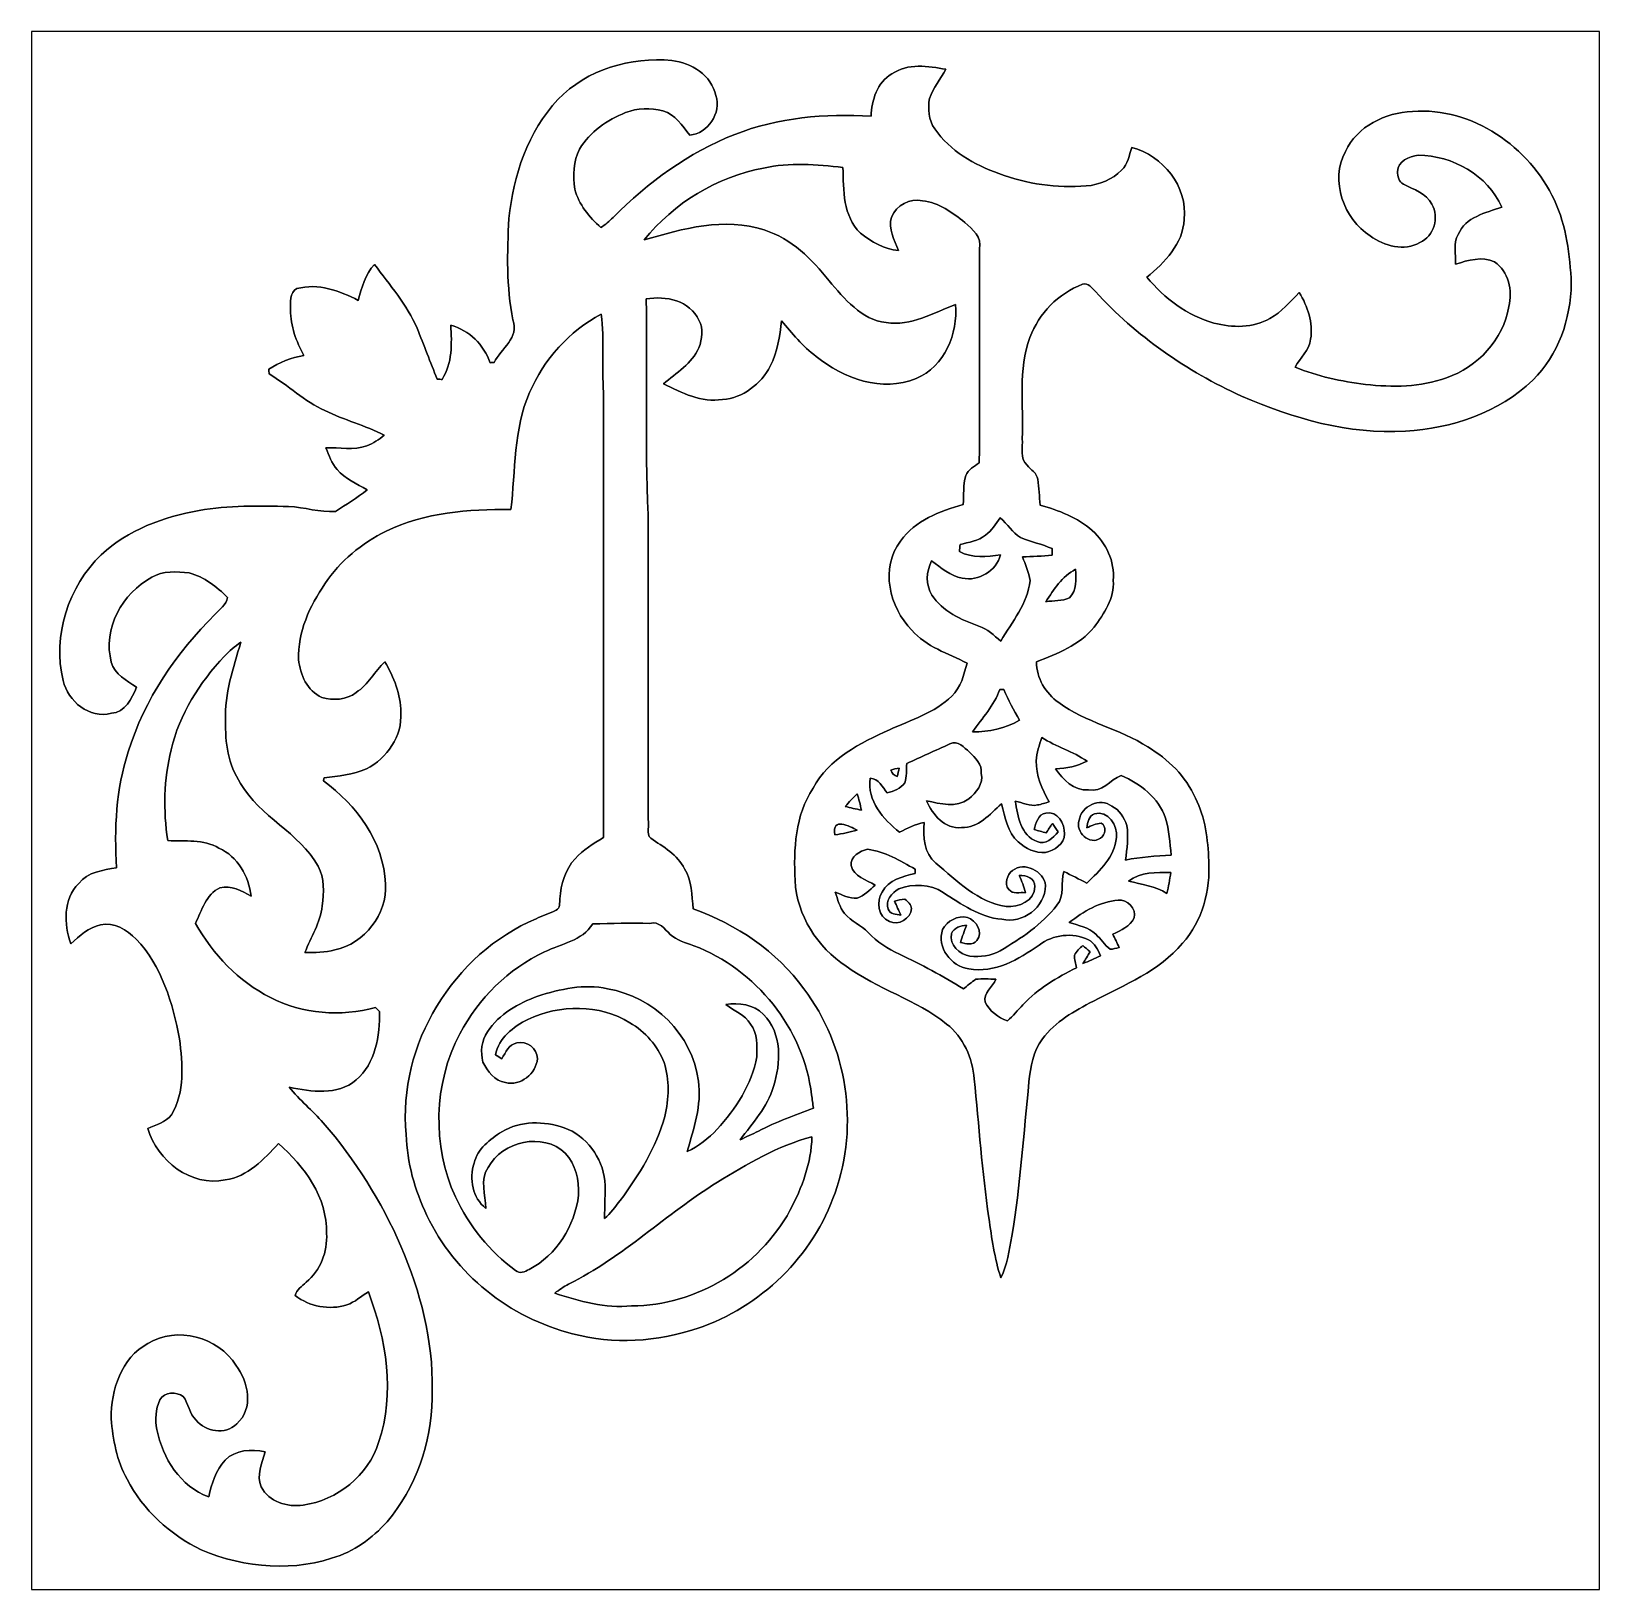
# Model space of a CAD drawing. Header units: centimetres. Extents: x -16.8 to 16.8, y -16.7 to 16.7.
import ezdxf

# ---------------------------------------------------------------- set-up
doc = ezdxf.new("R2010")
doc.units = ezdxf.units.CM
doc.header["$MEASUREMENT"] = 0
doc.layers.add('Layer 1', color=7, linetype='Continuous')

msp = doc.modelspace()

# ---------------------------------------------------------------- linework, layer by layer
at = {"layer": 'Layer 1', "color": 7}
for points, knots in [([(-16.77458, 16.66875), (-16.77458, 16.66875), (16.77458, 16.66875), (16.77458, 16.66875), (16.77458, 16.66875), (16.77458, 16.66875), (16.77458, -16.66875), (16.77458, -16.66875), (16.77458, -16.66875), (16.77458, -16.66875), (-16.77458, -16.66875), (-16.77458, -16.66875), (-16.77458, -16.66875), (-16.77458, -16.66875), (-16.77458, 16.66875), (-16.77458, 16.66875), (-16.77458, 16.66875), (-16.77458, 16.66875), (-16.77458, 16.66875), (-16.77458, 16.66875)], [0, 0, 0, 0, 0.16666667, 0.16666667, 0.16666667, 0.16666667, 0.33333333, 0.33333333, 0.33333333, 0.33333333, 0.5, 0.5, 0.5, 0.5, 0.66666667, 0.66666667, 0.66666667, 0.66666667, 1, 1, 1, 1]), ([(-5.51004, 15.21178), (-6.15633, 14.52386), (-6.46077, 13.58512), (-6.55814, 12.66225), (-6.55814, 12.66225), (-6.60083, 11.94012), (-6.6107, 11.2081), (-6.47383, 10.49479), (-6.47383, 10.49479), (-6.32848, 10.1152), (-6.72571, 9.88236), (-6.87352, 9.58391), (-6.87352, 9.58391), (-6.89469, 9.58321), (-6.93702, 9.58144), (-6.95819, 9.58039), (-6.95819, 9.58039), (-7.09754, 9.9628), (-7.40622, 10.2743), (-7.80239, 10.38225), (-7.80239, 10.38225), (-7.7784, 9.98961), (-7.76817, 9.56769), (-7.98583, 9.22302), (-7.98583, 9.22302), (-8.01264, 9.22408), (-8.06626, 9.2269), (-8.09308, 9.22831), (-8.09308, 9.22831), (-8.24089, 9.58921), (-8.37424, 9.95574), (-8.52311, 10.31593), (-8.52311, 10.31593), (-8.73936, 10.82393), (-9.10978, 11.24091), (-9.43257, 11.68153), (-9.43257, 11.68153), (-9.63507, 11.47233), (-9.70351, 11.18341), (-9.78253, 10.91318), (-9.78253, 10.91318), (-10.18328, 11.11779), (-10.63766, 11.29277), (-11.09345, 11.16436), (-11.09345, 11.16436), (-11.25855, 11.08851), (-11.22892, 10.8525), (-11.22927, 10.70857), (-11.22927, 10.70857), (-11.23668, 10.36073), (-11.10403, 10.03688), (-10.94564, 9.7349), (-10.94564, 9.7349), (-11.21375, 9.68516), (-11.46916, 9.59167), (-11.69741, 9.43998), (-11.69741, 9.43998), (-11.69494, 9.41493), (-11.69035, 9.36519), (-11.68823, 9.3405), (-11.68823, 9.3405), (-11.27689, 9.09884), (-10.93646, 8.74748), (-10.49373, 8.55839), (-10.49373, 8.55839), (-10.08415, 8.34778), (-9.63083, 8.24301), (-9.22373, 8.02746), (-9.22373, 8.02746), (-9.33979, 7.93821), (-9.46185, 7.85142), (-9.60085, 7.80133), (-9.60085, 7.80133), (-9.88342, 7.70114), (-10.18258, 7.77346), (-10.47433, 7.75758), (-10.47433, 7.75758), (-10.40412, 7.59989), (-10.35332, 7.42738), (-10.23514, 7.2965), (-10.23514, 7.2965), (-10.06369, 7.09471), (-9.81251, 6.99206), (-9.58885, 6.86047), (-9.58885, 6.86047), (-9.80546, 6.69219), (-10.03582, 6.54191), (-10.26936, 6.39833), (-10.26936, 6.39833), (-10.60732, 6.37046), (-10.9347, 6.49146), (-11.27054, 6.50311), (-11.27054, 6.50311), (-11.91013, 6.51933), (-12.55642, 6.5338), (-13.18824, 6.41773), (-13.18824, 6.41773), (-13.94742, 6.28509), (-14.7066, 6.00287), (-15.27916, 5.47158), (-15.27916, 5.47158), (-15.98154, 4.7939), (-16.3255, 3.73451), (-16.09619, 2.77989), (-16.09619, 2.77989), (-15.98965, 2.33257), (-15.53598, 1.95933), (-15.06114, 2.07927), (-15.06114, 2.07927), (-14.77116, 2.1022), (-14.61946, 2.39642), (-14.52527, 2.63772), (-14.52527, 2.63772), (-14.73482, 2.77707), (-14.99094, 2.91289), (-15.06396, 3.17218), (-15.06396, 3.17218), (-15.25305, 3.88303), (-14.82831, 4.6542), (-14.19931, 4.9911), (-14.19931, 4.9911), (-13.95871, 5.13574), (-13.66414, 5.11069), (-13.39674, 5.08353), (-13.39674, 5.08353), (-13.07677, 4.99639), (-12.80619, 4.78614), (-12.57618, 4.55436), (-12.57618, 4.55436), (-12.60546, 4.40231), (-12.74445, 4.30671), (-12.84146, 4.19841), (-12.84146, 4.19841), (-13.67508, 3.3782), (-14.35418, 2.37878), (-14.70237, 1.25589), (-14.70237, 1.25589), (-14.96871, 0.45791), (-15.00082, -0.39017), (-14.95249, -1.22308), (-14.95249, -1.22308), (-15.24106, -1.27847), (-15.56385, -1.31057), (-15.76246, -1.55857), (-15.76246, -1.55857), (-16.08843, -1.90782), (-16.08808, -2.42429), (-15.92792, -2.85009), (-15.92792, -2.85009), (-15.74236, -2.68182), (-15.54692, -2.49802), (-15.29362, -2.44581), (-15.29362, -2.44581), (-15.00787, -2.37349), (-14.72636, -2.55693), (-14.53303, -2.74955), (-14.53303, -2.74955), (-13.98764, -3.32916), (-13.74669, -4.1208), (-13.60241, -4.88632), (-13.60241, -4.88632), (-13.54349, -5.42678), (-13.48528, -6.02192), (-13.7735, -6.51122), (-13.7735, -6.51122), (-13.90156, -6.66538), (-14.10653, -6.72818), (-14.28574, -6.80544), (-14.28574, -6.80544), (-14.08077, -7.49547), (-13.36393, -8.05462), (-12.62556, -7.90328), (-12.62556, -7.90328), (-12.14438, -7.84013), (-11.80112, -7.45772), (-11.48856, -7.12364), (-11.48856, -7.12364), (-10.93117, -7.60836), (-10.44293, -8.27758), (-10.4588, -9.04875), (-10.4588, -9.04875), (-10.43552, -9.43928), (-10.59321, -9.84144), (-10.89695, -10.09262), (-10.89695, -10.09262), (-10.97739, -10.18469), (-11.10756, -10.25031), (-11.13402, -10.37943), (-11.13402, -10.37943), (-10.82287, -10.60662), (-10.39777, -10.70081), (-10.0263, -10.57416), (-10.0263, -10.57416), (-9.8492, -10.52407), (-9.72009, -10.38542), (-9.56381, -10.29617), (-9.56381, -10.29617), (-9.18422, -11.31147), (-8.98631, -12.46752), (-9.34579, -13.51844), (-9.34579, -13.51844), (-9.56945, -14.22612), (-10.22879, -14.75846), (-10.95939, -14.86006), (-10.95939, -14.86006), (-11.29841, -14.91015), (-11.69423, -14.79021), (-11.86004, -14.47024), (-11.86004, -14.47024), (-11.96269, -14.22576), (-11.8424, -13.95942), (-11.77466, -13.71917), (-11.77466, -13.71917), (-12.06923, -13.65956), (-12.40331, -13.67367), (-12.6305, -13.89803), (-12.6305, -13.89803), (-12.827, -14.1164), (-12.92225, -14.40074), (-12.97834, -14.68367), (-12.97834, -14.68367), (-13.58724, -14.46283), (-13.96612, -13.85782), (-14.091, -13.24575), (-14.091, -13.24575), (-14.13157, -13.03479), (-14.11852, -12.80513), (-14.02362, -12.61075), (-14.02362, -12.61075), (-13.93261, -12.43154), (-13.67155, -12.43189), (-13.52515, -12.53596), (-13.52515, -12.53596), (-13.41473, -12.69294), (-13.39603, -12.90391), (-13.25174, -13.04043), (-13.25174, -13.04043), (-13.04431, -13.29796), (-12.63156, -13.36005), (-12.38215, -13.12439), (-12.38215, -13.12439), (-12.01279, -12.79701), (-12.13097, -12.22269), (-12.39767, -11.86886), (-12.39767, -11.86886), (-12.77655, -11.25926), (-13.66097, -11.02572), (-14.27974, -11.40143), (-14.27974, -11.40143), (-14.84912, -11.71257), (-15.07843, -12.39555), (-15.06538, -13.0115), (-15.06538, -13.0115), (-15.03116, -13.45706), (-14.94719, -13.91003), (-14.72812, -14.30514), (-14.72812, -14.30514), (-14.3891, -14.97189), (-13.80525, -15.49047), (-13.13956, -15.81856), (-13.13956, -15.81856), (-12.20929, -16.21226), (-11.12414, -16.30045), (-10.17058, -15.93497), (-10.17058, -15.93497), (-9.72538, -15.76282), (-9.34544, -15.45167), (-9.05228, -15.07878), (-9.05228, -15.07878), (-8.47196, -14.3189), (-8.1855, -13.35193), (-8.1982, -12.40049), (-8.1982, -12.40049), (-8.1788, -11.33934), (-8.45185, -10.29194), (-8.86742, -9.32251), (-8.86742, -9.32251), (-9.28582, -8.36718), (-9.84321, -7.47007), (-10.53042, -6.68514), (-10.53042, -6.68514), (-10.76008, -6.41844), (-11.03771, -6.19619), (-11.25679, -5.92067), (-11.25679, -5.92067), (-10.78618, -6.01169), (-10.22385, -6.10799), (-9.82874, -5.76509), (-9.82874, -5.76509), (-9.40788, -5.41338), (-9.32004, -4.81542), (-9.32498, -4.29683), (-9.32498, -4.29683), (-9.35461, -4.27002), (-9.38389, -4.24321), (-9.41317, -4.21675), (-9.41317, -4.21675), (-10.15436, -4.41466), (-10.97315, -4.35963), (-11.65684, -3.99909), (-11.65684, -3.99909), (-12.34828, -3.66183), (-12.88344, -3.07375), (-13.26409, -2.41512), (-13.26409, -2.41512), (-13.13039, -2.14101), (-13.04043, -1.79564), (-12.74163, -1.65241), (-12.74163, -1.65241), (-12.50103, -1.59032), (-12.27667, -1.72614), (-12.07206, -1.83162), (-12.07206, -1.83162), (-12.12215, -1.40723), (-12.35957, -0.9846), (-12.76103, -0.80292), (-12.76103, -0.80292), (-13.09123, -0.61489), (-13.49234, -0.65793), (-13.8557, -0.64417), (-13.8557, -0.64417), (-13.95695, -0.00071), (-13.94072, 0.66499), (-13.78444, 1.29858), (-13.78444, 1.29858), (-13.60734, 2.05775), (-13.17872, 2.7372), (-12.64673, 3.29812), (-12.64673, 3.29812), (-12.54231, 3.41242), (-12.42378, 3.51331), (-12.29466, 3.59869), (-12.29466, 3.59869), (-12.45059, 3.05153), (-12.64955, 2.50014), (-12.61851, 1.92264), (-12.61851, 1.92264), (-12.63615, 1.45697), (-12.56065, 0.97331), (-12.29783, 0.57926), (-12.29783, 0.57926), (-11.88473, -0.13653), (-11.04688, -0.46884), (-10.64013, -1.18921), (-10.64013, -1.18921), (-10.49796, -1.44851), (-10.52054, -1.75683), (-10.55123, -2.04047), (-10.55123, -2.04047), (-10.59109, -2.40101), (-10.79535, -2.70828), (-10.92235, -3.04094), (-10.92235, -3.04094), (-10.70857, -3.03318), (-10.49055, -3.04377), (-10.28312, -2.98027), (-10.28312, -2.98027), (-9.64459, -2.85115), (-9.16234, -2.22074), (-9.19903, -1.56986), (-9.19903, -1.56986), (-9.23396, -0.67098), (-9.82098, 0.11924), (-10.52583, 0.63288), (-10.52583, 0.63288), (-10.52301, 0.65017), (-10.51701, 0.68439), (-10.51419, 0.70132), (-10.51419, 0.70132), (-10.20763, 0.73166), (-9.89189, 0.76518), (-9.6079, 0.89218), (-9.6079, 0.89218), (-9.16376, 1.11337), (-8.84026, 1.5942), (-8.86919, 2.09903), (-8.86919, 2.09903), (-8.86883, 2.48849), (-9.02441, 2.8508), (-9.21173, 3.18347), (-9.21173, 3.18347), (-9.43293, 2.9785), (-9.56557, 2.68746), (-9.82804, 2.52589), (-9.82804, 2.52589), (-10.03088, 2.35867), (-10.31981, 2.35091), (-10.56217, 2.42076), (-10.56217, 2.42076), (-10.87191, 2.55517), (-11.02607, 2.91006), (-11.05817, 3.22792), (-11.05817, 3.22792), (-11.07652, 3.816), (-10.82252, 4.37621), (-10.49373, 4.84964), (-10.49373, 4.84964), (-10.17517, 5.33929), (-9.70421, 5.71535), (-9.18704, 5.97747), (-9.18704, 5.97747), (-8.35907, 6.3754), (-7.4228, 6.45089), (-6.51651, 6.43784), (-6.51651, 6.43784), (-6.41456, 7.27357), (-6.46218, 8.15199), (-6.11681, 8.9408), (-6.11681, 8.9408), (-5.81519, 9.652), (-5.26768, 10.2556), (-4.58399, 10.61649), (-4.58399, 10.61649), (-4.51803, 10.06193), (-4.56494, 9.50031), (-4.53708, 8.94362), (-4.53708, 8.94362), (-4.53037, 5.77074), (-4.53108, 2.59786), (-4.53672, -0.57503), (-4.53672, -0.57503), (-4.74627, -0.71579), (-4.97628, -0.83714), (-5.14279, -1.03117), (-5.14279, -1.03117), (-5.3527, -1.26436), (-5.45183, -1.57939), (-5.46629, -1.88877), (-5.46629, -1.88877), (-5.47758, -1.97309), (-5.45853, -2.08844), (-5.55096, -2.1336), (-5.55096, -2.1336), (-5.68643, -2.20909), (-5.83812, -2.24896), (-5.97782, -2.31563), (-5.97782, -2.31563), (-7.747, -3.06529), (-8.94151, -5.0098), (-8.75736, -6.93138), (-8.75736, -6.93138), (-8.73725, -7.53286), (-8.57215, -8.12236), (-8.3125, -8.66352), (-8.3125, -8.66352), (-7.71948, -9.91658), (-6.53944, -10.85744), (-5.19818, -11.19293), (-5.19818, -11.19293), (-4.32576, -11.43282), (-3.38596, -11.36297), (-2.53189, -11.08322), (-2.53189, -11.08322), (-1.17334, -10.63061), (-0.04657, -9.53382), (0.41945, -8.17704), (0.41945, -8.17704), (0.93521, -6.73171), (0.68263, -5.0352), (-0.24977, -3.81388), (-0.24977, -3.81388), (-0.82903, -3.00849), (-1.68945, -2.43628), (-2.61585, -2.10326), (-2.61585, -2.10326), (-2.64513, -1.81469), (-2.64301, -1.50495), (-2.8007, -1.24954), (-2.8007, -1.24954), (-2.94993, -0.94615), (-3.25684, -0.77752), (-3.5246, -0.59337), (-3.5246, -0.59337), (-3.63326, -0.4953), (-3.54365, -0.31503), (-3.58246, -0.19509), (-3.58246, -0.19509), (-3.5814, 1.98085), (-3.57787, 4.15678), (-3.58211, 6.33271), (-3.58211, 6.33271), (-3.64561, 7.86941), (-3.60186, 9.40752), (-3.6195, 10.94493), (-3.6195, 10.94493), (-3.20499, 11.02078), (-2.68676, 10.90577), (-2.49449, 10.48844), (-2.49449, 10.48844), (-2.39078, 10.30922), (-2.42464, 10.08592), (-2.49449, 9.90071), (-2.49449, 9.90071), (-2.64019, 9.55604), (-2.98379, 9.36731), (-3.25155, 9.12954), (-3.25155, 9.12954), (-2.86138, 8.9348), (-2.43805, 8.72314), (-1.98826, 8.79193), (-1.98826, 8.79193), (-1.55222, 8.82509), (-1.16487, 9.12354), (-0.96979, 9.50736), (-0.96979, 9.50736), (-0.81351, 9.80652), (-0.76341, 10.14554), (-0.72884, 10.47715), (-0.72884, 10.47715), (-0.49706, 10.20798), (-0.27728, 9.9247), (0.01482, 9.7155), (0.01482, 9.7155), (0.5969, 9.24137), (1.42452, 8.93798), (2.15512, 9.24384), (2.15512, 9.24384), (2.76437, 9.49925), (3.05082, 10.20057), (2.99614, 10.82816), (2.99614, 10.82816), (2.52166, 10.64366), (2.04329, 10.35438), (1.51342, 10.44081), (1.51342, 10.44081), (0.97578, 10.49126), (0.62124, 10.95869), (0.29034, 11.33263), (0.29034, 11.33263), (-0.07514, 11.79689), (-0.51647, 12.24033), (-1.09608, 12.41954), (-1.09608, 12.41954), (-1.94663, 12.69859), (-2.84092, 12.44847), (-3.66748, 12.20787), (-3.66748, 12.20787), (-3.03213, 12.99492), (-2.10855, 13.5576), (-1.1116, 13.74175), (-1.1116, 13.74175), (-0.55492, 13.8684), (0.02611, 13.82395), (0.58808, 13.75516), (0.58808, 13.75516), (0.59619, 13.27044), (0.58667, 12.72258), (0.9592, 12.35392), (0.9592, 12.35392), (1.19345, 12.16766), (1.47249, 12.00856), (1.77659, 11.97963), (1.77659, 11.97963), (1.69298, 12.20823), (1.54728, 12.44494), (1.62807, 12.694), (1.62807, 12.694), (1.72544, 12.95788), (2.02001, 13.09617), (2.28847, 13.04643), (2.28847, 13.04643), (2.63948, 13.01256), (2.92876, 12.79031), (3.19581, 12.58006), (3.19581, 12.58006), (3.35986, 12.43718), (3.56094, 12.25867), (3.5112, 12.01385), (3.5112, 12.01385), (3.50767, 10.48985), (3.5179, 8.96549), (3.50238, 7.44149), (3.50238, 7.44149), (3.39549, 7.36282), (3.26884, 7.29156), (3.21275, 7.16456), (3.21275, 7.16456), (3.15666, 6.96172), (3.17606, 6.75111), (3.16054, 6.54367), (3.16054, 6.54367), (2.65959, 6.40362), (2.13007, 6.2103), (1.82069, 5.76509), (1.82069, 5.76509), (1.37583, 5.19501), (1.5815, 4.34164), (2.05916, 3.85868), (2.05916, 3.85868), (2.37067, 3.50485), (2.83245, 3.35386), (3.2445, 3.15383), (3.2445, 3.15383), (3.17253, 2.90618), (3.11503, 2.62855), (2.91465, 2.44792), (2.91465, 2.44792), (2.54811, 2.08633), (2.04117, 1.94134), (1.58609, 1.72614), (1.58609, 1.72614), (0.95744, 1.44568), (0.28257, 1.11266), (-0.05221, 0.4759), (-0.05221, 0.4759), (-0.43533, -0.10195), (-0.47096, -0.82868), (-0.43639, -1.49895), (-0.43639, -1.49895), (-0.40111, -2.24261), (0.04022, -2.92629), (0.65546, -3.33022), (0.65546, -3.33022), (1.32503, -3.82446), (2.15371, -4.04707), (2.80529, -4.56812), (2.80529, -4.56812), (3.16512, -4.84893), (3.35809, -5.2959), (3.39443, -5.74322), (3.39443, -5.74322), (3.49568, -6.73417), (3.56729, -7.7283), (3.70699, -8.71467), (3.70699, -8.71467), (3.77049, -9.14647), (3.83046, -9.58109), (3.96522, -9.99807), (3.96522, -9.99807), (4.10563, -9.72185), (4.13949, -9.40682), (4.20264, -9.10802), (4.20264, -9.10802), (4.37832, -8.01335), (4.45523, -6.90633), (4.56671, -5.80425), (4.56671, -5.80425), (4.60269, -5.48605), (4.65102, -5.14809), (4.85281, -4.88774), (4.85281, -4.88774), (5.12586, -4.51344), (5.54355, -4.28872), (5.94466, -4.0767), (5.94466, -4.0767), (6.61529, -3.72921), (7.35401, -3.43782), (7.85036, -2.84092), (7.85036, -2.84092), (8.27581, -2.36467), (8.4522, -1.70392), (8.41304, -1.07527), (8.41304, -1.07527), (8.39752, -0.61877), (8.33579, -0.14923), (8.12941, 0.26423), (8.12941, 0.26423), (7.92656, 0.73237), (7.54204, 1.10102), (7.10882, 1.3589), (7.10882, 1.3589), (6.51122, 1.74942), (5.77815, 1.88101), (5.20347, 2.31034), (5.20347, 2.31034), (4.91949, 2.5086), (4.72863, 2.83069), (4.72652, 3.18029), (4.72652, 3.18029), (5.17243, 3.35174), (5.64691, 3.53977), (5.95877, 3.91936), (5.95877, 3.91936), (6.16973, 4.2104), (6.40292, 4.54166), (6.36905, 4.9216), (6.36905, 4.9216), (6.40609, 5.328), (6.21877, 5.72347), (5.91996, 5.99087), (5.91996, 5.99087), (5.60317, 6.26745), (5.20453, 6.42338), (4.80377, 6.53274), (4.80377, 6.53274), (4.78861, 6.71795), (4.7812, 6.90351), (4.7558, 7.08695), (4.7558, 7.08695), (4.73745, 7.21995), (4.60481, 7.28945), (4.52649, 7.38576), (4.52649, 7.38576), (4.36704, 7.52863), (4.44218, 7.76993), (4.42136, 7.95479), (4.42136, 7.95479), (4.45488, 8.67516), (4.33105, 9.42904), (4.58752, 10.12119), (4.58752, 10.12119), (4.77908, 10.63696), (5.19571, 11.06241), (5.71112, 11.25679), (5.71112, 11.25679), (5.83106, 11.30476), (5.91256, 11.17212), (5.98876, 11.10439), (5.98876, 11.10439), (6.85624, 10.14765), (7.93962, 9.39729), (9.11401, 8.86636), (9.11401, 8.86636), (10.21362, 8.38588), (11.40672, 8.04051), (12.61816, 8.11742), (12.61816, 8.11742), (13.61017, 8.17527), (14.62158, 8.50371), (15.34442, 9.20891), (15.34442, 9.20891), (15.89405, 9.74266), (16.15757, 10.5156), (16.16745, 11.2709), (16.16745, 11.2709), (16.14311, 11.87944), (16.06515, 12.49892), (15.80762, 13.05701), (15.80762, 13.05701), (15.27069, 14.19613), (14.05502, 15.05126), (12.76879, 14.95601), (12.76879, 14.95601), (12.19306, 14.92956), (11.58311, 14.64345), (11.33969, 14.09524), (11.33969, 14.09524), (10.99714, 13.48281), (11.29877, 12.65449), (11.86886, 12.29148), (11.86886, 12.29148), (12.16731, 12.07735), (12.59417, 11.95211), (12.93072, 12.15284), (12.93072, 12.15284), (13.23093, 12.28231), (13.35052, 12.694), (13.18401, 12.97093), (13.18401, 12.97093), (13.06618, 13.20553), (12.79701, 13.2842), (12.58041, 13.39956), (12.58041, 13.39956), (12.47951, 13.44718), (12.4527, 13.5696), (12.44847, 13.67084), (12.44847, 13.67084), (12.45552, 13.88921), (12.70529, 13.99505), (12.89509, 14.0208), (12.89509, 14.0208), (13.63169, 14.0081), (14.37605, 13.59711), (14.68226, 12.90708), (14.68226, 12.90708), (14.33442, 12.78749), (13.90685, 12.69929), (13.7481, 12.32288), (13.7481, 12.32288), (13.6398, 12.12991), (13.69483, 11.90025), (13.69413, 11.68964), (13.69413, 11.68964), (13.95765, 11.77114), (14.2621, 11.86215), (14.52598, 11.73939), (14.52598, 11.73939), (14.82619, 11.53442), (14.91262, 11.11956), (14.83325, 10.78124), (14.83325, 10.78124), (14.71895, 10.07286), (14.16226, 9.48902), (13.49622, 9.25512), (13.49622, 9.25512), (12.94377, 9.05369), (12.34193, 9.05404), (11.76479, 9.11437), (11.76479, 9.11437), (11.25114, 9.17892), (10.74102, 9.28934), (10.2616, 9.4869), (10.2616, 9.4869), (10.37167, 9.68622), (10.56146, 9.84532), (10.59251, 10.08168), (10.59251, 10.08168), (10.64472, 10.43446), (10.53253, 10.78406), (10.34732, 11.0804), (10.34732, 11.0804), (10.14942, 10.88531), (9.97056, 10.66165), (9.7215, 10.5283), (9.7215, 10.5283), (9.36272, 10.31452), (8.91575, 10.32722), (8.52311, 10.42846), (8.52311, 10.42846), (7.95443, 10.58827), (7.46266, 10.95869), (7.08907, 11.40883), (7.08907, 11.40883), (7.46972, 11.72527), (7.8613, 12.1218), (7.88741, 12.64638), (7.88741, 12.64638), (7.96396, 13.35158), (7.43338, 14.01233), (6.76416, 14.18484), (6.76416, 14.18484), (6.70983, 14.01762), (6.68408, 13.82677), (6.54932, 13.70012), (6.54932, 13.70012), (6.35035, 13.50081), (6.07236, 13.38545), (5.79296, 13.36146), (5.79296, 13.36146), (5.16149, 13.32018), (4.51803, 13.39779), (3.92536, 13.62534), (3.92536, 13.62534), (3.3969, 13.81689), (2.87443, 14.10864), (2.55058, 14.58172), (2.55058, 14.58172), (2.41794, 14.76869), (2.40065, 15.01493), (2.43946, 15.23436), (2.43946, 15.23436), (2.51707, 15.46154), (2.67406, 15.64852), (2.78977, 15.85666), (2.78977, 15.85666), (2.41124, 15.92615), (1.97097, 15.99741), (1.63618, 15.75752), (1.63618, 15.75752), (1.31057, 15.58607), (1.20438, 15.19096), (1.18957, 14.85124), (1.18957, 14.85124), (0.20638, 14.91721), (-0.80257, 14.82725), (-1.72473, 14.46318), (-1.72473, 14.46318), (-2.71251, 14.0776), (-3.58211, 13.43519), (-4.32929, 12.68977), (-4.32929, 12.68977), (-4.4129, 12.61322), (-4.49368, 12.53208), (-4.58929, 12.47069), (-4.58929, 12.47069), (-4.84011, 12.69083), (-5.06271, 12.96811), (-5.15056, 13.29514), (-5.15056, 13.29514), (-5.18372, 13.57912), (-5.19218, 13.89239), (-5.04508, 14.14886), (-5.04508, 14.14886), (-4.83023, 14.5221), (-4.45594, 14.77292), (-4.064, 14.93026), (-4.064, 14.93026), (-3.81141, 15.03116), (-3.52707, 15.03574), (-3.26461, 14.97189), (-3.26461, 14.97189), (-2.99403, 14.89781), (-2.86138, 14.64275), (-2.68746, 14.44942), (-2.68746, 14.44942), (-2.30964, 14.48259), (-2.00413, 14.92356), (-2.13254, 15.29397), (-2.13254, 15.29397), (-2.22003, 15.72824), (-2.65606, 15.99812), (-3.07269, 16.0461), (-3.07269, 16.0461), (-3.95111, 16.12512), (-4.88738, 15.85771), (-5.51004, 15.21178)], [0, 0, 0, 0, 0.00444444, 0.00444444, 0.00444444, 0.00444444, 0.00888889, 0.00888889, 0.00888889, 0.00888889, 0.01333333, 0.01333333, 0.01333333, 0.01333333, 0.01777778, 0.01777778, 0.01777778, 0.01777778, 0.02222222, 0.02222222, 0.02222222, 0.02222222, 0.02666667, 0.02666667, 0.02666667, 0.02666667, 0.03111111, 0.03111111, 0.03111111, 0.03111111, 0.03555556, 0.03555556, 0.03555556, 0.03555556, 0.04, 0.04, 0.04, 0.04, 0.04444444, 0.04444444, 0.04444444, 0.04444444, 0.04888889, 0.04888889, 0.04888889, 0.04888889, 0.05333333, 0.05333333, 0.05333333, 0.05333333, 0.05777778, 0.05777778, 0.05777778, 0.05777778, 0.06222222, 0.06222222, 0.06222222, 0.06222222, 0.06666667, 0.06666667, 0.06666667, 0.06666667, 0.07111111, 0.07111111, 0.07111111, 0.07111111, 0.07555556, 0.07555556, 0.07555556, 0.07555556, 0.08, 0.08, 0.08, 0.08, 0.08444444, 0.08444444, 0.08444444, 0.08444444, 0.08888889, 0.08888889, 0.08888889, 0.08888889, 0.09333333, 0.09333333, 0.09333333, 0.09333333, 0.09777778, 0.09777778, 0.09777778, 0.09777778, 0.10222222, 0.10222222, 0.10222222, 0.10222222, 0.10666667, 0.10666667, 0.10666667, 0.10666667, 0.11111111, 0.11111111, 0.11111111, 0.11111111, 0.11555556, 0.11555556, 0.11555556, 0.11555556, 0.12, 0.12, 0.12, 0.12, 0.12444444, 0.12444444, 0.12444444, 0.12444444, 0.12888889, 0.12888889, 0.12888889, 0.12888889, 0.13333333, 0.13333333, 0.13333333, 0.13333333, 0.13777778, 0.13777778, 0.13777778, 0.13777778, 0.14222222, 0.14222222, 0.14222222, 0.14222222, 0.14666667, 0.14666667, 0.14666667, 0.14666667, 0.15111111, 0.15111111, 0.15111111, 0.15111111, 0.15555556, 0.15555556, 0.15555556, 0.15555556, 0.16, 0.16, 0.16, 0.16, 0.16444444, 0.16444444, 0.16444444, 0.16444444, 0.16888889, 0.16888889, 0.16888889, 0.16888889, 0.17333333, 0.17333333, 0.17333333, 0.17333333, 0.17777778, 0.17777778, 0.17777778, 0.17777778, 0.18222222, 0.18222222, 0.18222222, 0.18222222, 0.18666667, 0.18666667, 0.18666667, 0.18666667, 0.19111111, 0.19111111, 0.19111111, 0.19111111, 0.19555556, 0.19555556, 0.19555556, 0.19555556, 0.2, 0.2, 0.2, 0.2, 0.20444444, 0.20444444, 0.20444444, 0.20444444, 0.20888889, 0.20888889, 0.20888889, 0.20888889, 0.21333333, 0.21333333, 0.21333333, 0.21333333, 0.21777778, 0.21777778, 0.21777778, 0.21777778, 0.22222222, 0.22222222, 0.22222222, 0.22222222, 0.22666667, 0.22666667, 0.22666667, 0.22666667, 0.23111111, 0.23111111, 0.23111111, 0.23111111, 0.23555556, 0.23555556, 0.23555556, 0.23555556, 0.24, 0.24, 0.24, 0.24, 0.24444444, 0.24444444, 0.24444444, 0.24444444, 0.24888889, 0.24888889, 0.24888889, 0.24888889, 0.25333333, 0.25333333, 0.25333333, 0.25333333, 0.25777778, 0.25777778, 0.25777778, 0.25777778, 0.26222222, 0.26222222, 0.26222222, 0.26222222, 0.26666667, 0.26666667, 0.26666667, 0.26666667, 0.27111111, 0.27111111, 0.27111111, 0.27111111, 0.27555556, 0.27555556, 0.27555556, 0.27555556, 0.28, 0.28, 0.28, 0.28, 0.28444444, 0.28444444, 0.28444444, 0.28444444, 0.28888889, 0.28888889, 0.28888889, 0.28888889, 0.29333333, 0.29333333, 0.29333333, 0.29333333, 0.29777778, 0.29777778, 0.29777778, 0.29777778, 0.30222222, 0.30222222, 0.30222222, 0.30222222, 0.30666667, 0.30666667, 0.30666667, 0.30666667, 0.31111111, 0.31111111, 0.31111111, 0.31111111, 0.31555556, 0.31555556, 0.31555556, 0.31555556, 0.32, 0.32, 0.32, 0.32, 0.32444444, 0.32444444, 0.32444444, 0.32444444, 0.32888889, 0.32888889, 0.32888889, 0.32888889, 0.33333333, 0.33333333, 0.33333333, 0.33333333, 0.33777778, 0.33777778, 0.33777778, 0.33777778, 0.34222222, 0.34222222, 0.34222222, 0.34222222, 0.34666667, 0.34666667, 0.34666667, 0.34666667, 0.35111111, 0.35111111, 0.35111111, 0.35111111, 0.35555556, 0.35555556, 0.35555556, 0.35555556, 0.36, 0.36, 0.36, 0.36, 0.36444444, 0.36444444, 0.36444444, 0.36444444, 0.36888889, 0.36888889, 0.36888889, 0.36888889, 0.37333333, 0.37333333, 0.37333333, 0.37333333, 0.37777778, 0.37777778, 0.37777778, 0.37777778, 0.38222222, 0.38222222, 0.38222222, 0.38222222, 0.38666667, 0.38666667, 0.38666667, 0.38666667, 0.39111111, 0.39111111, 0.39111111, 0.39111111, 0.39555556, 0.39555556, 0.39555556, 0.39555556, 0.4, 0.4, 0.4, 0.4, 0.40444444, 0.40444444, 0.40444444, 0.40444444, 0.40888889, 0.40888889, 0.40888889, 0.40888889, 0.41333333, 0.41333333, 0.41333333, 0.41333333, 0.41777778, 0.41777778, 0.41777778, 0.41777778, 0.42222222, 0.42222222, 0.42222222, 0.42222222, 0.42666667, 0.42666667, 0.42666667, 0.42666667, 0.43111111, 0.43111111, 0.43111111, 0.43111111, 0.43555556, 0.43555556, 0.43555556, 0.43555556, 0.44, 0.44, 0.44, 0.44, 0.44444444, 0.44444444, 0.44444444, 0.44444444, 0.44888889, 0.44888889, 0.44888889, 0.44888889, 0.45333333, 0.45333333, 0.45333333, 0.45333333, 0.45777778, 0.45777778, 0.45777778, 0.45777778, 0.46222222, 0.46222222, 0.46222222, 0.46222222, 0.46666667, 0.46666667, 0.46666667, 0.46666667, 0.47111111, 0.47111111, 0.47111111, 0.47111111, 0.47555556, 0.47555556, 0.47555556, 0.47555556, 0.48, 0.48, 0.48, 0.48, 0.48444444, 0.48444444, 0.48444444, 0.48444444, 0.48888889, 0.48888889, 0.48888889, 0.48888889, 0.49333333, 0.49333333, 0.49333333, 0.49333333, 0.49777778, 0.49777778, 0.49777778, 0.49777778, 0.50222222, 0.50222222, 0.50222222, 0.50222222, 0.50666667, 0.50666667, 0.50666667, 0.50666667, 0.51111111, 0.51111111, 0.51111111, 0.51111111, 0.51555556, 0.51555556, 0.51555556, 0.51555556, 0.52, 0.52, 0.52, 0.52, 0.52444444, 0.52444444, 0.52444444, 0.52444444, 0.52888889, 0.52888889, 0.52888889, 0.52888889, 0.53333333, 0.53333333, 0.53333333, 0.53333333, 0.53777778, 0.53777778, 0.53777778, 0.53777778, 0.54222222, 0.54222222, 0.54222222, 0.54222222, 0.54666667, 0.54666667, 0.54666667, 0.54666667, 0.55111111, 0.55111111, 0.55111111, 0.55111111, 0.55555556, 0.55555556, 0.55555556, 0.55555556, 0.56, 0.56, 0.56, 0.56, 0.56444444, 0.56444444, 0.56444444, 0.56444444, 0.56888889, 0.56888889, 0.56888889, 0.56888889, 0.57333333, 0.57333333, 0.57333333, 0.57333333, 0.57777778, 0.57777778, 0.57777778, 0.57777778, 0.58222222, 0.58222222, 0.58222222, 0.58222222, 0.58666667, 0.58666667, 0.58666667, 0.58666667, 0.59111111, 0.59111111, 0.59111111, 0.59111111, 0.59555556, 0.59555556, 0.59555556, 0.59555556, 0.6, 0.6, 0.6, 0.6, 0.60444444, 0.60444444, 0.60444444, 0.60444444, 0.60888889, 0.60888889, 0.60888889, 0.60888889, 0.61333333, 0.61333333, 0.61333333, 0.61333333, 0.61777778, 0.61777778, 0.61777778, 0.61777778, 0.62222222, 0.62222222, 0.62222222, 0.62222222, 0.62666667, 0.62666667, 0.62666667, 0.62666667, 0.63111111, 0.63111111, 0.63111111, 0.63111111, 0.63555556, 0.63555556, 0.63555556, 0.63555556, 0.64, 0.64, 0.64, 0.64, 0.64444444, 0.64444444, 0.64444444, 0.64444444, 0.64888889, 0.64888889, 0.64888889, 0.64888889, 0.65333333, 0.65333333, 0.65333333, 0.65333333, 0.65777778, 0.65777778, 0.65777778, 0.65777778, 0.66222222, 0.66222222, 0.66222222, 0.66222222, 0.66666667, 0.66666667, 0.66666667, 0.66666667, 0.67111111, 0.67111111, 0.67111111, 0.67111111, 0.67555556, 0.67555556, 0.67555556, 0.67555556, 0.68, 0.68, 0.68, 0.68, 0.68444444, 0.68444444, 0.68444444, 0.68444444, 0.68888889, 0.68888889, 0.68888889, 0.68888889, 0.69333333, 0.69333333, 0.69333333, 0.69333333, 0.69777778, 0.69777778, 0.69777778, 0.69777778, 0.70222222, 0.70222222, 0.70222222, 0.70222222, 0.70666667, 0.70666667, 0.70666667, 0.70666667, 0.71111111, 0.71111111, 0.71111111, 0.71111111, 0.71555556, 0.71555556, 0.71555556, 0.71555556, 0.72, 0.72, 0.72, 0.72, 0.72444444, 0.72444444, 0.72444444, 0.72444444, 0.72888889, 0.72888889, 0.72888889, 0.72888889, 0.73333333, 0.73333333, 0.73333333, 0.73333333, 0.73777778, 0.73777778, 0.73777778, 0.73777778, 0.74222222, 0.74222222, 0.74222222, 0.74222222, 0.74666667, 0.74666667, 0.74666667, 0.74666667, 0.75111111, 0.75111111, 0.75111111, 0.75111111, 0.75555556, 0.75555556, 0.75555556, 0.75555556, 0.76, 0.76, 0.76, 0.76, 0.76444444, 0.76444444, 0.76444444, 0.76444444, 0.76888889, 0.76888889, 0.76888889, 0.76888889, 0.77333333, 0.77333333, 0.77333333, 0.77333333, 0.77777778, 0.77777778, 0.77777778, 0.77777778, 0.78222222, 0.78222222, 0.78222222, 0.78222222, 0.78666667, 0.78666667, 0.78666667, 0.78666667, 0.79111111, 0.79111111, 0.79111111, 0.79111111, 0.79555556, 0.79555556, 0.79555556, 0.79555556, 0.8, 0.8, 0.8, 0.8, 0.80444444, 0.80444444, 0.80444444, 0.80444444, 0.80888889, 0.80888889, 0.80888889, 0.80888889, 0.81333333, 0.81333333, 0.81333333, 0.81333333, 0.81777778, 0.81777778, 0.81777778, 0.81777778, 0.82222222, 0.82222222, 0.82222222, 0.82222222, 0.82666667, 0.82666667, 0.82666667, 0.82666667, 0.83111111, 0.83111111, 0.83111111, 0.83111111, 0.83555556, 0.83555556, 0.83555556, 0.83555556, 0.84, 0.84, 0.84, 0.84, 0.84444444, 0.84444444, 0.84444444, 0.84444444, 0.84888889, 0.84888889, 0.84888889, 0.84888889, 0.85333333, 0.85333333, 0.85333333, 0.85333333, 0.85777778, 0.85777778, 0.85777778, 0.85777778, 0.86222222, 0.86222222, 0.86222222, 0.86222222, 0.86666667, 0.86666667, 0.86666667, 0.86666667, 0.87111111, 0.87111111, 0.87111111, 0.87111111, 0.87555556, 0.87555556, 0.87555556, 0.87555556, 0.88, 0.88, 0.88, 0.88, 0.88444444, 0.88444444, 0.88444444, 0.88444444, 0.88888889, 0.88888889, 0.88888889, 0.88888889, 0.89333333, 0.89333333, 0.89333333, 0.89333333, 0.89777778, 0.89777778, 0.89777778, 0.89777778, 0.90222222, 0.90222222, 0.90222222, 0.90222222, 0.90666667, 0.90666667, 0.90666667, 0.90666667, 0.91111111, 0.91111111, 0.91111111, 0.91111111, 0.91555556, 0.91555556, 0.91555556, 0.91555556, 0.92, 0.92, 0.92, 0.92, 0.92444444, 0.92444444, 0.92444444, 0.92444444, 0.92888889, 0.92888889, 0.92888889, 0.92888889, 0.93333333, 0.93333333, 0.93333333, 0.93333333, 0.93777778, 0.93777778, 0.93777778, 0.93777778, 0.94222222, 0.94222222, 0.94222222, 0.94222222, 0.94666667, 0.94666667, 0.94666667, 0.94666667, 0.95111111, 0.95111111, 0.95111111, 0.95111111, 0.95555556, 0.95555556, 0.95555556, 0.95555556, 0.96, 0.96, 0.96, 0.96, 0.96444444, 0.96444444, 0.96444444, 0.96444444, 0.96888889, 0.96888889, 0.96888889, 0.96888889, 0.97333333, 0.97333333, 0.97333333, 0.97333333, 0.97777778, 0.97777778, 0.97777778, 0.97777778, 0.98222222, 0.98222222, 0.98222222, 0.98222222, 0.98666667, 0.98666667, 0.98666667, 0.98666667, 0.99111111, 0.99111111, 0.99111111, 0.99111111, 1, 1, 1, 1]), ([(3.63537, 5.8928), (3.77261, 5.9877), (3.85692, 6.13234), (3.95358, 6.26392), (3.95358, 6.26392), (4.10598, 6.13128), (4.2104, 5.94501), (4.38538, 5.83777), (4.38538, 5.83777), (4.60798, 5.74993), (4.84293, 5.69524), (5.06448, 5.60352), (5.06448, 5.60352), (5.06412, 5.5686), (5.06377, 5.49875), (5.06377, 5.46382), (5.06377, 5.46382), (4.85211, 5.43913), (4.63867, 5.43595), (4.42666, 5.42678), (4.42666, 5.42678), (4.49086, 5.26097), (4.55718, 5.09552), (4.59176, 4.91949), (4.59176, 4.91949), (4.53602, 4.42842), (4.21005, 4.03648), (3.96346, 3.6262), (3.96346, 3.6262), (3.81564, 3.74368), (3.68018, 3.88514), (3.49497, 3.9437), (3.49497, 3.9437), (3.1182, 4.08411), (2.71674, 4.25626), (2.49167, 4.60904), (2.49167, 4.60904), (2.34985, 4.82741), (2.36855, 5.11104), (2.48038, 5.33859), (2.48038, 5.33859), (2.69099, 5.20524), (2.88078, 5.00733), (3.13761, 4.9717), (3.13761, 4.9717), (3.49144, 4.89409), (3.86433, 5.12727), (3.96028, 5.47158), (3.96028, 5.47158), (3.66607, 5.42678), (3.35386, 5.39997), (3.07904, 5.53861), (3.07904, 5.53861), (3.08292, 5.58941), (3.08716, 5.63986), (3.09174, 5.69031), (3.09174, 5.69031), (3.27801, 5.73828), (3.48227, 5.76439), (3.63537, 5.8928)], [0, 0, 0, 0, 0.0625, 0.0625, 0.0625, 0.0625, 0.125, 0.125, 0.125, 0.125, 0.1875, 0.1875, 0.1875, 0.1875, 0.25, 0.25, 0.25, 0.25, 0.3125, 0.3125, 0.3125, 0.3125, 0.375, 0.375, 0.375, 0.375, 0.4375, 0.4375, 0.4375, 0.4375, 0.5, 0.5, 0.5, 0.5, 0.5625, 0.5625, 0.5625, 0.5625, 0.625, 0.625, 0.625, 0.625, 0.6875, 0.6875, 0.6875, 0.6875, 0.75, 0.75, 0.75, 0.75, 0.8125, 0.8125, 0.8125, 0.8125, 0.875, 0.875, 0.875, 0.875, 1, 1, 1, 1]), ([(4.92725, 4.46546), (5.09729, 4.72793), (5.27614, 5.01015), (5.56189, 5.15973), (5.56189, 5.15973), (5.57671, 4.95406), (5.59364, 4.70958), (5.43348, 4.55119), (5.43348, 4.55119), (5.28108, 4.46969), (5.09094, 4.49897), (4.92725, 4.46546)], [0, 0, 0, 0, 0.25, 0.25, 0.25, 0.25, 0.5, 0.5, 0.5, 0.5, 1, 1, 1, 1]), ([(3.94088, 2.59221), (3.96205, 2.59045), (4.00438, 2.58727), (4.0259, 2.58551), (4.0259, 2.58551), (4.12821, 2.36291), (4.24568, 2.14771), (4.36174, 1.93181), (4.36174, 1.93181), (4.06012, 1.7526), (3.70981, 1.68099), (3.36021, 1.68346), (3.36021, 1.68346), (3.56482, 1.97908), (3.82517, 2.24437), (3.94088, 2.59221)], [0, 0, 0, 0, 0.2, 0.2, 0.2, 0.2, 0.4, 0.4, 0.4, 0.4, 0.6, 0.6, 0.6, 0.6, 1, 1, 1, 1]), ([(4.83941, 1.55963), (5.1502, 1.36843), (5.50686, 1.26224), (5.80813, 1.05622), (5.80813, 1.05622), (5.59964, 0.94439), (5.36928, 0.90558), (5.1368, 0.89288), (5.1368, 0.89288), (5.29237, 0.65334), (5.52838, 0.41875), (5.83953, 0.44309), (5.83953, 0.44309), (6.12916, 0.37959), (6.30026, 0.65828), (6.54226, 0.74754), (6.54226, 0.74754), (6.94937, 0.57997), (7.33919, 0.26529), (7.49018, -0.16263), (7.49018, -0.16263), (7.55967, -0.42228), (7.57908, -0.69215), (7.60906, -0.9585), (7.60906, -0.9585), (7.28098, -0.97402), (6.95254, -0.99413), (6.63046, -1.05939), (6.63046, -1.05939), (6.66397, -0.81562), (6.69854, -0.56691), (6.66291, -0.32209), (6.66291, -0.32209), (6.59694, -0.15804), (6.50804, 0.01764), (6.33624, 0.09172), (6.33624, 0.09172), (6.09106, 0.28434), (5.67549, 0.09243), (5.64197, -0.2092), (5.64197, -0.2092), (5.54496, -0.45403), (5.86987, -0.75918), (6.09388, -0.5902), (6.09388, -0.5902), (6.21347, -0.52881), (6.23252, -0.33973), (6.11187, -0.26988), (6.11187, -0.26988), (6.00251, -0.27905), (5.90409, -0.33126), (5.80249, -0.36759), (5.80249, -0.36759), (5.8226, -0.25753), (5.84271, -0.11324), (5.96724, -0.07408), (5.96724, -0.07408), (6.24911, 0.02046), (6.47982, -0.32597), (6.43608, -0.57891), (6.43608, -0.57891), (6.40292, -0.9973), (6.08365, -1.2827), (5.80178, -1.55328), (5.80178, -1.55328), (5.63915, -1.47073), (5.47864, -1.3843), (5.31424, -1.30598), (5.31424, -1.30598), (5.23593, -1.54199), (5.33647, -1.82104), (5.16608, -2.02636), (5.16608, -2.02636), (4.84117, -2.43805), (4.39843, -2.73826), (3.95041, -3.00108), (3.95041, -3.00108), (3.75638, -3.11538), (3.52213, -3.13161), (3.30271, -3.11644), (3.30271, -3.11644), (3.08151, -3.0794), (2.84833, -2.88008), (2.91253, -2.63172), (2.91253, -2.63172), (2.95451, -2.49943), (3.11009, -2.46874), (3.23074, -2.45286), (3.23074, -2.45286), (3.18558, -2.57493), (3.13866, -2.69663), (3.10056, -2.82152), (3.10056, -2.82152), (3.21486, -2.8508), (3.36762, -2.89736), (3.44981, -2.77918), (3.44981, -2.77918), (3.59551, -2.60138), (3.43958, -2.35056), (3.25014, -2.28671), (3.25014, -2.28671), (3.03918, -2.2419), (2.81869, -2.35938), (2.71956, -2.54423), (2.71956, -2.54423), (2.58621, -2.93158), (2.89807, -3.32881), (3.27836, -3.38596), (3.27836, -3.38596), (3.83434, -3.48862), (4.34657, -3.18241), (4.78437, -2.88043), (4.78437, -2.88043), (5.07718, -2.64901), (5.50474, -2.60385), (5.83953, -2.7686), (5.83953, -2.7686), (5.97535, -2.83351), (6.04167, -2.97886), (6.09459, -3.11079), (6.09459, -3.11079), (5.97041, -3.16618), (5.8487, -3.22509), (5.72206, -3.27413), (5.72206, -3.27413), (5.77003, -3.18946), (5.82224, -3.10727), (5.87269, -3.02436), (5.87269, -3.02436), (5.82119, -2.9785), (5.77003, -2.93229), (5.71923, -2.88678), (5.71923, -2.88678), (5.65432, -2.95099), (5.57459, -3.00919), (5.54143, -3.09774), (5.54143, -3.09774), (5.53579, -3.18805), (5.56648, -3.27554), (5.58341, -3.36338), (5.58341, -3.36338), (5.16714, -3.57046), (4.75756, -3.81212), (4.4383, -4.15572), (4.4383, -4.15572), (4.324, -4.26685), (4.22804, -4.39737), (4.10563, -4.49968), (4.10563, -4.49968), (3.90596, -4.43689), (3.7211, -4.28519), (3.62797, -4.09751), (3.62797, -4.09751), (3.59234, -3.90384), (3.78919, -3.77508), (3.85727, -3.61139), (3.85727, -3.61139), (3.7144, -3.60398), (3.57011, -3.59622), (3.42829, -3.61033), (3.42829, -3.61033), (3.33551, -3.67348), (3.25085, -3.74685), (3.16477, -3.81847), (3.16477, -3.81847), (2.72732, -3.53589), (2.26377, -3.29706), (1.79493, -3.07234), (1.79493, -3.07234), (1.54905, -2.95628), (1.31551, -2.80952), (1.12677, -2.61267), (1.12677, -2.61267), (0.97543, -2.45428), (0.76376, -2.36996), (0.61983, -2.20345), (0.61983, -2.20345), (0.51611, -2.07081), (0.47237, -1.90253), (0.42369, -1.74484), (0.42369, -1.74484), (0.57326, -1.80446), (0.72249, -1.88877), (0.889, -1.87607), (0.889, -1.87607), (1.03787, -1.81716), (1.15993, -1.70321), (1.2767, -1.59561), (1.2767, -1.59561), (1.09079, -1.48096), (0.81986, -1.4157), (0.76271, -1.17722), (0.76271, -1.17722), (0.74295, -0.98743), (0.95003, -0.86043), (1.1109, -0.83079), (1.1109, -0.83079), (1.48731, -0.86889), (1.81081, -1.07562), (2.13254, -1.25624), (2.13254, -1.25624), (2.13219, -1.27917), (2.13148, -1.32539), (2.13113, -1.34867), (2.13113, -1.34867), (1.87113, -1.40653), (1.56034, -1.48696), (1.4284, -1.7459), (1.4284, -1.7459), (1.29117, -1.94275), (1.33809, -2.28141), (1.5808, -2.37137), (1.5808, -2.37137), (1.77518, -2.47826), (2.03729, -2.31105), (2.05387, -2.09868), (2.05387, -2.09868), (2.04294, -2.01436), (1.9812, -1.94416), (1.9117, -1.90006), (1.9117, -1.90006), (1.83621, -1.89865), (1.76318, -1.92017), (1.69051, -1.9371), (1.69051, -1.9371), (1.73355, -2.038), (1.78118, -2.13713), (1.82492, -2.23802), (1.82492, -2.23802), (1.72967, -2.21968), (1.59209, -2.22285), (1.55504, -2.11208), (1.55504, -2.11208), (1.47814, -1.92546), (1.64006, -1.76706), (1.78012, -1.67464), (1.78012, -1.67464), (2.08597, -1.56669), (2.45286, -1.56422), (2.72909, -1.75472), (2.72909, -1.75472), (3.11785, -1.99778), (3.5119, -2.28635), (3.98498, -2.32833), (3.98498, -2.32833), (4.42877, -2.43205), (4.92407, -2.06763), (4.92054, -1.60514), (4.92054, -1.60514), (4.89021, -1.29046), (4.46546, -1.08797), (4.21287, -1.28376), (4.21287, -1.28376), (4.10139, -1.37548), (4.02978, -1.56386), (4.13456, -1.68663), (4.13456, -1.68663), (4.21499, -1.80023), (4.37268, -1.74449), (4.49227, -1.75895), (4.49227, -1.75895), (4.46581, -1.63019), (4.40831, -1.51201), (4.35892, -1.39136), (4.35892, -1.39136), (4.50815, -1.38148), (4.69794, -1.44992), (4.68912, -1.62666), (4.68912, -1.62666), (4.70217, -1.93428), (4.33811, -2.07574), (4.07776, -2.05705), (4.07776, -2.05705), (3.47768, -1.95545), (3.02225, -1.50671), (2.57704, -1.12677), (2.57704, -1.12677), (2.31175, -0.91228), (2.30152, -0.56938), (2.32692, -0.25859), (2.32692, -0.25859), (2.13748, -0.29139), (1.96497, -0.37712), (1.79599, -0.46426), (1.79599, -0.46426), (1.44463, -0.18486), (1.10067, 0.20743), (1.17087, 0.69074), (1.17087, 0.69074), (1.35255, 0.67733), (1.43157, 0.49989), (1.53317, 0.37536), (1.53317, 0.37536), (1.67464, 0.41099), (1.82316, 0.46637), (1.91064, 0.59161), (1.91064, 0.59161), (1.95615, 0.7239), (1.94134, 0.86819), (1.95263, 1.00612), (1.95263, 1.00612), (2.26166, 1.14018), (2.56364, 1.28976), (2.87267, 1.42311), (2.87267, 1.42311), (3.05082, 1.51977), (3.17571, 1.34514), (3.29389, 1.24778), (3.29389, 1.24778), (3.4163, 1.1243), (3.56905, 0.98848), (3.54683, 0.79234), (3.54683, 0.79234), (3.59516, 0.57256), (3.43994, 0.37571), (3.27766, 0.24836), (3.27766, 0.24836), (3.01907, 0.05045), (2.66771, 0.14252), (2.37561, 0.20814), (2.37561, 0.20814), (2.50896, -0.09137), (2.76049, -0.39899), (3.12349, -0.36724), (3.12349, -0.36724), (3.48474, -0.37888), (3.72921, -0.07832), (3.97581, 0.14182), (3.97581, 0.14182), (4.05589, -0.14076), (4.11057, -0.4639), (4.33705, -0.67275), (4.33705, -0.67275), (4.49545, -0.81386), (4.70288, -0.91652), (4.92054, -0.89958), (4.92054, -0.89958), (5.11351, -0.85725), (5.32024, -0.71684), (5.32941, -0.50059), (5.32941, -0.50059), (5.33118, -0.28434), (5.18054, -0.00459), (4.92478, -0.0568), (4.92478, -0.0568), (4.75756, -0.07796), (4.71699, -0.27905), (4.67466, -0.40746), (4.67466, -0.40746), (4.7625, -0.43286), (4.84646, -0.45508), (4.93607, -0.47943), (4.93607, -0.47943), (4.9784, -0.41063), (5.02109, -0.34184), (5.06906, -0.27658), (5.06906, -0.27658), (5.10857, -0.33549), (5.14844, -0.39441), (5.18866, -0.45332), (5.18866, -0.45332), (5.08635, -0.59055), (4.92372, -0.74224), (4.73886, -0.66322), (4.73886, -0.66322), (4.39491, -0.53904), (4.32329, -0.11077), (4.2739, 0.20285), (4.2739, 0.20285), (4.42912, 0.16545), (4.58505, 0.08326), (4.74839, 0.11783), (4.74839, 0.11783), (4.83376, 0.13335), (4.91631, 0.16016), (4.99921, 0.18521), (4.99921, 0.18521), (4.85387, 0.45685), (4.70817, 0.74859), (4.72334, 1.06433), (4.72334, 1.06433), (4.73181, 1.23613), (4.78649, 1.39841), (4.83941, 1.55963)], [0, 0, 0, 0, 0.01030928, 0.01030928, 0.01030928, 0.01030928, 0.02061856, 0.02061856, 0.02061856, 0.02061856, 0.03092784, 0.03092784, 0.03092784, 0.03092784, 0.04123711, 0.04123711, 0.04123711, 0.04123711, 0.05154639, 0.05154639, 0.05154639, 0.05154639, 0.06185567, 0.06185567, 0.06185567, 0.06185567, 0.07216495, 0.07216495, 0.07216495, 0.07216495, 0.08247423, 0.08247423, 0.08247423, 0.08247423, 0.09278351, 0.09278351, 0.09278351, 0.09278351, 0.10309278, 0.10309278, 0.10309278, 0.10309278, 0.11340206, 0.11340206, 0.11340206, 0.11340206, 0.12371134, 0.12371134, 0.12371134, 0.12371134, 0.13402062, 0.13402062, 0.13402062, 0.13402062, 0.1443299, 0.1443299, 0.1443299, 0.1443299, 0.15463918, 0.15463918, 0.15463918, 0.15463918, 0.16494845, 0.16494845, 0.16494845, 0.16494845, 0.17525773, 0.17525773, 0.17525773, 0.17525773, 0.18556701, 0.18556701, 0.18556701, 0.18556701, 0.19587629, 0.19587629, 0.19587629, 0.19587629, 0.20618557, 0.20618557, 0.20618557, 0.20618557, 0.21649485, 0.21649485, 0.21649485, 0.21649485, 0.22680412, 0.22680412, 0.22680412, 0.22680412, 0.2371134, 0.2371134, 0.2371134, 0.2371134, 0.24742268, 0.24742268, 0.24742268, 0.24742268, 0.25773196, 0.25773196, 0.25773196, 0.25773196, 0.26804124, 0.26804124, 0.26804124, 0.26804124, 0.27835052, 0.27835052, 0.27835052, 0.27835052, 0.28865979, 0.28865979, 0.28865979, 0.28865979, 0.29896907, 0.29896907, 0.29896907, 0.29896907, 0.30927835, 0.30927835, 0.30927835, 0.30927835, 0.31958763, 0.31958763, 0.31958763, 0.31958763, 0.32989691, 0.32989691, 0.32989691, 0.32989691, 0.34020619, 0.34020619, 0.34020619, 0.34020619, 0.35051546, 0.35051546, 0.35051546, 0.35051546, 0.36082474, 0.36082474, 0.36082474, 0.36082474, 0.37113402, 0.37113402, 0.37113402, 0.37113402, 0.3814433, 0.3814433, 0.3814433, 0.3814433, 0.39175258, 0.39175258, 0.39175258, 0.39175258, 0.40206186, 0.40206186, 0.40206186, 0.40206186, 0.41237113, 0.41237113, 0.41237113, 0.41237113, 0.42268041, 0.42268041, 0.42268041, 0.42268041, 0.43298969, 0.43298969, 0.43298969, 0.43298969, 0.44329897, 0.44329897, 0.44329897, 0.44329897, 0.45360825, 0.45360825, 0.45360825, 0.45360825, 0.46391753, 0.46391753, 0.46391753, 0.46391753, 0.4742268, 0.4742268, 0.4742268, 0.4742268, 0.48453608, 0.48453608, 0.48453608, 0.48453608, 0.49484536, 0.49484536, 0.49484536, 0.49484536, 0.50515464, 0.50515464, 0.50515464, 0.50515464, 0.51546392, 0.51546392, 0.51546392, 0.51546392, 0.5257732, 0.5257732, 0.5257732, 0.5257732, 0.53608247, 0.53608247, 0.53608247, 0.53608247, 0.54639175, 0.54639175, 0.54639175, 0.54639175, 0.55670103, 0.55670103, 0.55670103, 0.55670103, 0.56701031, 0.56701031, 0.56701031, 0.56701031, 0.57731959, 0.57731959, 0.57731959, 0.57731959, 0.58762887, 0.58762887, 0.58762887, 0.58762887, 0.59793814, 0.59793814, 0.59793814, 0.59793814, 0.60824742, 0.60824742, 0.60824742, 0.60824742, 0.6185567, 0.6185567, 0.6185567, 0.6185567, 0.62886598, 0.62886598, 0.62886598, 0.62886598, 0.63917526, 0.63917526, 0.63917526, 0.63917526, 0.64948454, 0.64948454, 0.64948454, 0.64948454, 0.65979381, 0.65979381, 0.65979381, 0.65979381, 0.67010309, 0.67010309, 0.67010309, 0.67010309, 0.68041237, 0.68041237, 0.68041237, 0.68041237, 0.69072165, 0.69072165, 0.69072165, 0.69072165, 0.70103093, 0.70103093, 0.70103093, 0.70103093, 0.71134021, 0.71134021, 0.71134021, 0.71134021, 0.72164948, 0.72164948, 0.72164948, 0.72164948, 0.73195876, 0.73195876, 0.73195876, 0.73195876, 0.74226804, 0.74226804, 0.74226804, 0.74226804, 0.75257732, 0.75257732, 0.75257732, 0.75257732, 0.7628866, 0.7628866, 0.7628866, 0.7628866, 0.77319588, 0.77319588, 0.77319588, 0.77319588, 0.78350515, 0.78350515, 0.78350515, 0.78350515, 0.79381443, 0.79381443, 0.79381443, 0.79381443, 0.80412371, 0.80412371, 0.80412371, 0.80412371, 0.81443299, 0.81443299, 0.81443299, 0.81443299, 0.82474227, 0.82474227, 0.82474227, 0.82474227, 0.83505155, 0.83505155, 0.83505155, 0.83505155, 0.84536082, 0.84536082, 0.84536082, 0.84536082, 0.8556701, 0.8556701, 0.8556701, 0.8556701, 0.86597938, 0.86597938, 0.86597938, 0.86597938, 0.87628866, 0.87628866, 0.87628866, 0.87628866, 0.88659794, 0.88659794, 0.88659794, 0.88659794, 0.89690722, 0.89690722, 0.89690722, 0.89690722, 0.90721649, 0.90721649, 0.90721649, 0.90721649, 0.91752577, 0.91752577, 0.91752577, 0.91752577, 0.92783505, 0.92783505, 0.92783505, 0.92783505, 0.93814433, 0.93814433, 0.93814433, 0.93814433, 0.94845361, 0.94845361, 0.94845361, 0.94845361, 0.95876289, 0.95876289, 0.95876289, 0.95876289, 0.96907216, 0.96907216, 0.96907216, 0.96907216, 0.97938144, 0.97938144, 0.97938144, 0.97938144, 1, 1, 1, 1]), ([(1.60902, 0.86572), (1.66899, 0.88336), (1.73002, 0.89606), (1.79105, 0.90911), (1.79105, 0.90911), (1.77765, 0.84843), (1.76495, 0.7874), (1.74766, 0.72708), (1.74766, 0.72708), (1.68169, 0.74965), (1.63124, 0.8001), (1.60902, 0.86572)], [0, 0, 0, 0, 0.25, 0.25, 0.25, 0.25, 0.5, 0.5, 0.5, 0.5, 1, 1, 1, 1]), ([(0.63535, 0.08819), (0.71896, 0.18098), (0.80469, 0.27199), (0.89394, 0.35948), (0.89394, 0.35948), (0.92781, 0.24342), (0.95744, 0.12594), (0.98213, 0.00706), (0.98213, 0.00706), (0.86572, 0.02999), (0.75001, 0.05715), (0.63535, 0.08819)], [0, 0, 0, 0, 0.25, 0.25, 0.25, 0.25, 0.5, 0.5, 0.5, 0.5, 1, 1, 1, 1]), ([(0.41663, -0.52352), (0.33972, -0.12488), (0.73413, -0.34537), (0.89147, -0.41875), (0.89147, -0.41875), (0.73413, -0.45896), (0.57644, -0.49565), (0.41663, -0.52352)], [0, 0, 0, 0, 0.33333333, 0.33333333, 0.33333333, 0.33333333, 1, 1, 1, 1]), ([(6.69643, -1.50848), (6.95713, -1.31621), (7.29156, -1.32221), (7.60095, -1.3268), (7.60095, -1.3268), (7.57872, -1.47673), (7.55156, -1.62631), (7.51805, -1.77412), (7.51805, -1.77412), (7.26863, -1.62101), (6.97477, -1.58186), (6.69643, -1.50848)], [0, 0, 0, 0, 0.25, 0.25, 0.25, 0.25, 0.5, 0.5, 0.5, 0.5, 1, 1, 1, 1]), ([(5.42925, -2.39642), (5.73123, -2.15759), (6.08259, -1.94874), (6.47418, -1.92017), (6.47418, -1.92017), (6.6735, -1.89724), (6.86894, -2.09444), (6.81743, -2.2987), (6.81743, -2.2987), (6.72712, -2.47862), (6.53486, -2.5654), (6.36058, -2.64372), (6.36058, -2.64372), (6.40539, -2.73897), (6.45231, -2.83316), (6.49464, -2.92947), (6.49464, -2.92947), (6.43079, -2.94569), (6.36693, -2.96545), (6.30132, -2.96933), (6.30132, -2.96933), (6.18384, -2.87796), (6.10447, -2.74673), (5.99405, -2.6483), (5.99405, -2.6483), (5.848, -2.49061), (5.62081, -2.46451), (5.42925, -2.39642)], [0, 0, 0, 0, 0.125, 0.125, 0.125, 0.125, 0.25, 0.25, 0.25, 0.25, 0.375, 0.375, 0.375, 0.375, 0.5, 0.5, 0.5, 0.5, 0.625, 0.625, 0.625, 0.625, 0.75, 0.75, 0.75, 0.75, 1, 1, 1, 1]), ([(-4.76462, -2.42641), (-4.35786, -2.41582), (-3.95076, -2.40348), (-3.54365, -2.41723), (-3.54365, -2.41723), (-3.34222, -2.35938), (-3.23286, -2.54035), (-3.10691, -2.64936), (-3.10691, -2.64936), (-2.9718, -2.78412), (-2.77777, -2.82469), (-2.60597, -2.89207), (-2.60597, -2.89207), (-1.27318, -3.39549), (-0.25083, -4.66443), (-0.08396, -6.08471), (-0.08396, -6.08471), (-0.0702, -6.17996), (-0.05927, -6.27309), (-0.04516, -6.37011), (-0.04516, -6.37011), (-0.44027, -6.52604), (-0.84526, -6.6615), (-1.22273, -6.85835), (-1.22273, -6.85835), (-1.35149, -6.92326), (-1.48096, -6.98712), (-1.61466, -7.04215), (-1.61466, -7.04215), (-1.33879, -6.69114), (-1.03223, -6.34436), (-0.9017, -5.90797), (-0.9017, -5.90797), (-0.73554, -5.40385), (-0.70944, -4.7625), (-1.11584, -4.36139), (-1.11584, -4.36139), (-1.32151, -4.14549), (-1.63583, -4.11268), (-1.91664, -4.14937), (-1.91664, -4.14937), (-1.7459, -4.29472), (-1.50707, -4.3621), (-1.39347, -4.56847), (-1.39347, -4.56847), (-1.22908, -4.7625), (-1.2506, -5.03343), (-1.25695, -5.27015), (-1.25695, -5.27015), (-1.3649, -5.86176), (-1.70356, -6.38387), (-2.10467, -6.82061), (-2.10467, -6.82061), (-2.28283, -7.02169), (-2.50649, -7.17444), (-2.74355, -7.29756), (-2.74355, -7.29756), (-2.60773, -6.80508), (-2.42923, -6.30802), (-2.50613, -5.78803), (-2.50613, -5.78803), (-2.62396, -4.79284), (-3.47063, -3.97122), (-4.44923, -3.8167), (-4.44923, -3.8167), (-4.94912, -3.69464), (-5.46241, -3.82588), (-5.94148, -3.97051), (-5.94148, -3.97051), (-6.35247, -4.12891), (-6.77333, -4.3494), (-7.01604, -4.73251), (-7.01604, -4.73251), (-7.14834, -4.91807), (-7.16844, -5.16819), (-7.11412, -5.38445), (-7.11412, -5.38445), (-7.01816, -5.57495), (-6.86188, -5.78732), (-6.63469, -5.82224), (-6.63469, -5.82224), (-6.31084, -5.90127), (-5.97323, -5.63316), (-5.94924, -5.3086), (-5.94924, -5.3086), (-5.95524, -5.09482), (-6.17432, -4.91243), (-6.38986, -4.97134), (-6.38986, -4.97134), (-6.56061, -4.99886), (-6.6294, -5.17772), (-6.70772, -5.31036), (-6.70772, -5.31036), (-6.75428, -5.28355), (-6.8005, -5.25604), (-6.84706, -5.22958), (-6.84706, -5.22958), (-6.78004, -4.86728), (-6.46465, -4.62456), (-6.15244, -4.46793), (-6.15244, -4.46793), (-5.47299, -4.15255), (-4.61963, -4.13632), (-3.97298, -4.54025), (-3.97298, -4.54025), (-3.64208, -4.7304), (-3.37785, -5.0359), (-3.23921, -5.3915), (-3.23921, -5.3915), (-3.12385, -5.76368), (-3.1302, -6.16938), (-3.22545, -6.54544), (-3.22545, -6.54544), (-3.40889, -7.20584), (-3.77014, -7.79992), (-4.17936, -8.3439), (-4.17936, -8.3439), (-4.28237, -8.47831), (-4.38362, -8.61589), (-4.51026, -8.72913), (-4.51026, -8.72913), (-4.51309, -8.45961), (-4.49474, -8.18938), (-4.50462, -7.92021), (-4.50462, -7.92021), (-4.56636, -7.42421), (-4.89903, -6.95678), (-5.3781, -6.78603), (-5.3781, -6.78603), (-5.80884, -6.64492), (-6.31155, -6.63011), (-6.71054, -6.87141), (-6.71054, -6.87141), (-6.96066, -7.03404), (-7.23336, -7.23829), (-7.30391, -7.54627), (-7.30391, -7.54627), (-7.41186, -7.88035), (-7.33672, -8.28781), (-7.05309, -8.51147), (-7.05309, -8.51147), (-7.0679, -8.22043), (-7.17621, -7.8994), (-7.0044, -7.63623), (-7.0044, -7.63623), (-6.70525, -7.07178), (-5.82859, -6.87811), (-5.35305, -7.32825), (-5.35305, -7.32825), (-5.12763, -7.56885), (-5.05778, -7.91245), (-5.06765, -8.23242), (-5.06765, -8.23242), (-5.15303, -8.8833), (-5.53332, -9.51406), (-6.1274, -9.81851), (-6.1274, -9.81851), (-6.21418, -9.86861), (-6.32989, -9.9187), (-6.41809, -9.84321), (-6.41809, -9.84321), (-6.97124, -9.43822), (-7.4101, -8.88471), (-7.70431, -8.26664), (-7.70431, -8.26664), (-8.19573, -7.16703), (-8.17915, -5.84341), (-7.60695, -4.77696), (-7.60695, -4.77696), (-7.21254, -4.01708), (-6.56731, -3.39337), (-5.79614, -3.0226), (-5.79614, -3.0226), (-5.43701, -2.8508), (-4.99498, -2.79153), (-4.76462, -2.42641)], [0, 0, 0, 0, 0.02222222, 0.02222222, 0.02222222, 0.02222222, 0.04444444, 0.04444444, 0.04444444, 0.04444444, 0.06666667, 0.06666667, 0.06666667, 0.06666667, 0.08888889, 0.08888889, 0.08888889, 0.08888889, 0.11111111, 0.11111111, 0.11111111, 0.11111111, 0.13333333, 0.13333333, 0.13333333, 0.13333333, 0.15555556, 0.15555556, 0.15555556, 0.15555556, 0.17777778, 0.17777778, 0.17777778, 0.17777778, 0.2, 0.2, 0.2, 0.2, 0.22222222, 0.22222222, 0.22222222, 0.22222222, 0.24444444, 0.24444444, 0.24444444, 0.24444444, 0.26666667, 0.26666667, 0.26666667, 0.26666667, 0.28888889, 0.28888889, 0.28888889, 0.28888889, 0.31111111, 0.31111111, 0.31111111, 0.31111111, 0.33333333, 0.33333333, 0.33333333, 0.33333333, 0.35555556, 0.35555556, 0.35555556, 0.35555556, 0.37777778, 0.37777778, 0.37777778, 0.37777778, 0.4, 0.4, 0.4, 0.4, 0.42222222, 0.42222222, 0.42222222, 0.42222222, 0.44444444, 0.44444444, 0.44444444, 0.44444444, 0.46666667, 0.46666667, 0.46666667, 0.46666667, 0.48888889, 0.48888889, 0.48888889, 0.48888889, 0.51111111, 0.51111111, 0.51111111, 0.51111111, 0.53333333, 0.53333333, 0.53333333, 0.53333333, 0.55555556, 0.55555556, 0.55555556, 0.55555556, 0.57777778, 0.57777778, 0.57777778, 0.57777778, 0.6, 0.6, 0.6, 0.6, 0.62222222, 0.62222222, 0.62222222, 0.62222222, 0.64444444, 0.64444444, 0.64444444, 0.64444444, 0.66666667, 0.66666667, 0.66666667, 0.66666667, 0.68888889, 0.68888889, 0.68888889, 0.68888889, 0.71111111, 0.71111111, 0.71111111, 0.71111111, 0.73333333, 0.73333333, 0.73333333, 0.73333333, 0.75555556, 0.75555556, 0.75555556, 0.75555556, 0.77777778, 0.77777778, 0.77777778, 0.77777778, 0.8, 0.8, 0.8, 0.8, 0.82222222, 0.82222222, 0.82222222, 0.82222222, 0.84444444, 0.84444444, 0.84444444, 0.84444444, 0.86666667, 0.86666667, 0.86666667, 0.86666667, 0.88888889, 0.88888889, 0.88888889, 0.88888889, 0.91111111, 0.91111111, 0.91111111, 0.91111111, 0.93333333, 0.93333333, 0.93333333, 0.93333333, 0.95555556, 0.95555556, 0.95555556, 0.95555556, 1, 1, 1, 1]), ([(-2.09938, -7.95479), (-1.46191, -7.56391), (-0.80751, -7.17127), (-0.07726, -6.98253), (-0.07726, -6.98253), (-0.08643, -7.5378), (-0.29175, -8.07014), (-0.54575, -8.55627), (-0.54575, -8.55627), (-1.2065, -9.77159), (-2.54635, -10.59356), (-3.93277, -10.60062), (-3.93277, -10.60062), (-4.49721, -10.65036), (-5.0486, -10.50078), (-5.57953, -10.32792), (-5.57953, -10.32792), (-5.4864, -10.25349), (-5.38692, -10.18681), (-5.28073, -10.13284), (-5.28073, -10.13284), (-4.12362, -9.5564), (-3.1937, -8.63036), (-2.09938, -7.95479)], [0, 0, 0, 0, 0.14285714, 0.14285714, 0.14285714, 0.14285714, 0.28571429, 0.28571429, 0.28571429, 0.28571429, 0.42857143, 0.42857143, 0.42857143, 0.42857143, 0.57142857, 0.57142857, 0.57142857, 0.57142857, 0.71428571, 0.71428571, 0.71428571, 0.71428571, 1, 1, 1, 1])]:
    msp.add_open_spline(points, degree=3, knots=knots, dxfattribs=at)
at = {"layer": 'Layer 1', "color": 251}
for points, knots in [([(-5.51004, 15.21178), (-4.88738, 15.85771), (-3.95111, 16.12512), (-3.07269, 16.0461), (-3.07269, 16.0461), (-2.65606, 15.99812), (-2.22003, 15.72824), (-2.13254, 15.29397), (-2.13254, 15.29397), (-2.00413, 14.92356), (-2.30964, 14.48259), (-2.68746, 14.44942), (-2.68746, 14.44942), (-2.86138, 14.64275), (-2.99403, 14.89781), (-3.26461, 14.97189), (-3.26461, 14.97189), (-3.52707, 15.03574), (-3.81141, 15.03116), (-4.064, 14.93026), (-4.064, 14.93026), (-4.45594, 14.77292), (-4.83023, 14.5221), (-5.04508, 14.14886), (-5.04508, 14.14886), (-5.19218, 13.89239), (-5.18372, 13.57912), (-5.15056, 13.29514), (-5.15056, 13.29514), (-5.06271, 12.96811), (-4.84011, 12.69083), (-4.58929, 12.47069), (-4.58929, 12.47069), (-4.49368, 12.53208), (-4.4129, 12.61322), (-4.32929, 12.68977), (-4.32929, 12.68977), (-3.58211, 13.43519), (-2.71251, 14.0776), (-1.72473, 14.46318), (-1.72473, 14.46318), (-0.80257, 14.82725), (0.20638, 14.91721), (1.18957, 14.85124), (1.18957, 14.85124), (1.20438, 15.19096), (1.31057, 15.58607), (1.63618, 15.75752), (1.63618, 15.75752), (1.97097, 15.99741), (2.41124, 15.92615), (2.78977, 15.85666), (2.78977, 15.85666), (2.67406, 15.64852), (2.51707, 15.46154), (2.43946, 15.23436), (2.43946, 15.23436), (2.40065, 15.01493), (2.41794, 14.76869), (2.55058, 14.58172), (2.55058, 14.58172), (2.87443, 14.10864), (3.3969, 13.81689), (3.92536, 13.62534), (3.92536, 13.62534), (4.51803, 13.39779), (5.16149, 13.32018), (5.79296, 13.36146), (5.79296, 13.36146), (6.07236, 13.38545), (6.35035, 13.50081), (6.54932, 13.70012), (6.54932, 13.70012), (6.68408, 13.82677), (6.70983, 14.01762), (6.76416, 14.18484), (6.76416, 14.18484), (7.43338, 14.01233), (7.96396, 13.35158), (7.88741, 12.64638), (7.88741, 12.64638), (7.8613, 12.1218), (7.46972, 11.72527), (7.08907, 11.40883), (7.08907, 11.40883), (7.46266, 10.95869), (7.95443, 10.58827), (8.52311, 10.42846), (8.52311, 10.42846), (8.91575, 10.32722), (9.36272, 10.31452), (9.7215, 10.5283), (9.7215, 10.5283), (9.97056, 10.66165), (10.14942, 10.88531), (10.34732, 11.0804), (10.34732, 11.0804), (10.53253, 10.78406), (10.64472, 10.43446), (10.59251, 10.08168), (10.59251, 10.08168), (10.56146, 9.84532), (10.37167, 9.68622), (10.2616, 9.4869), (10.2616, 9.4869), (10.74102, 9.28934), (11.25114, 9.17892), (11.76479, 9.11437), (11.76479, 9.11437), (12.34193, 9.05404), (12.94377, 9.05369), (13.49622, 9.25512), (13.49622, 9.25512), (14.16226, 9.48902), (14.71895, 10.07286), (14.83325, 10.78124), (14.83325, 10.78124), (14.91262, 11.11956), (14.82619, 11.53442), (14.52598, 11.73939), (14.52598, 11.73939), (14.2621, 11.86215), (13.95765, 11.77114), (13.69413, 11.68964), (13.69413, 11.68964), (13.69483, 11.90025), (13.6398, 12.12991), (13.7481, 12.32288), (13.7481, 12.32288), (13.90685, 12.69929), (14.33442, 12.78749), (14.68226, 12.90708), (14.68226, 12.90708), (14.37605, 13.59711), (13.63169, 14.0081), (12.89509, 14.0208), (12.89509, 14.0208), (12.70529, 13.99505), (12.45552, 13.88921), (12.44847, 13.67084), (12.44847, 13.67084), (12.4527, 13.5696), (12.47951, 13.44718), (12.58041, 13.39956), (12.58041, 13.39956), (12.79701, 13.2842), (13.06618, 13.20553), (13.18401, 12.97093), (13.18401, 12.97093), (13.35052, 12.694), (13.23093, 12.28231), (12.93072, 12.15284), (12.93072, 12.15284), (12.59417, 11.95211), (12.16731, 12.07735), (11.86886, 12.29148), (11.86886, 12.29148), (11.29877, 12.65449), (10.99714, 13.48281), (11.33969, 14.09524), (11.33969, 14.09524), (11.58311, 14.64345), (12.19306, 14.92956), (12.76879, 14.95601), (12.76879, 14.95601), (14.05502, 15.05126), (15.27069, 14.19613), (15.80762, 13.05701), (15.80762, 13.05701), (16.06515, 12.49892), (16.14311, 11.87944), (16.16745, 11.2709), (16.16745, 11.2709), (16.15757, 10.5156), (15.89405, 9.74266), (15.34442, 9.20891), (15.34442, 9.20891), (14.62158, 8.50371), (13.61017, 8.17527), (12.61816, 8.11742), (12.61816, 8.11742), (11.40672, 8.04051), (10.21362, 8.38588), (9.11401, 8.86636), (9.11401, 8.86636), (7.93962, 9.39729), (6.85624, 10.14765), (5.98876, 11.10439), (5.98876, 11.10439), (5.91256, 11.17212), (5.83106, 11.30476), (5.71112, 11.25679), (5.71112, 11.25679), (5.19571, 11.06241), (4.77908, 10.63696), (4.58752, 10.12119), (4.58752, 10.12119), (4.33105, 9.42904), (4.45488, 8.67516), (4.42136, 7.95479), (4.42136, 7.95479), (4.44218, 7.76993), (4.36704, 7.52863), (4.52649, 7.38576), (4.52649, 7.38576), (4.60481, 7.28945), (4.73745, 7.21995), (4.7558, 7.08695), (4.7558, 7.08695), (4.7812, 6.90351), (4.78861, 6.71795), (4.80377, 6.53274), (4.80377, 6.53274), (5.20453, 6.42338), (5.60317, 6.26745), (5.91996, 5.99087), (5.91996, 5.99087), (6.21877, 5.72347), (6.40609, 5.328), (6.36905, 4.9216), (6.36905, 4.9216), (6.40292, 4.54166), (6.16973, 4.2104), (5.95877, 3.91936), (5.95877, 3.91936), (5.64691, 3.53977), (5.17243, 3.35174), (4.72652, 3.18029), (4.72652, 3.18029), (4.72863, 2.83069), (4.91949, 2.5086), (5.20347, 2.31034), (5.20347, 2.31034), (5.77815, 1.88101), (6.51122, 1.74942), (7.10882, 1.3589), (7.10882, 1.3589), (7.54204, 1.10102), (7.92656, 0.73237), (8.12941, 0.26423), (8.12941, 0.26423), (8.33579, -0.14923), (8.39752, -0.61877), (8.41304, -1.07527), (8.41304, -1.07527), (8.4522, -1.70392), (8.27581, -2.36467), (7.85036, -2.84092), (7.85036, -2.84092), (7.35401, -3.43782), (6.61529, -3.72921), (5.94466, -4.0767), (5.94466, -4.0767), (5.54355, -4.28872), (5.12586, -4.51344), (4.85281, -4.88774), (4.85281, -4.88774), (4.65102, -5.14809), (4.60269, -5.48605), (4.56671, -5.80425), (4.56671, -5.80425), (4.45523, -6.90633), (4.37832, -8.01335), (4.20264, -9.10802), (4.20264, -9.10802), (4.13949, -9.40682), (4.10563, -9.72185), (3.96522, -9.99807), (3.96522, -9.99807), (3.83046, -9.58109), (3.77049, -9.14647), (3.70699, -8.71467), (3.70699, -8.71467), (3.56729, -7.7283), (3.49568, -6.73417), (3.39443, -5.74322), (3.39443, -5.74322), (3.35809, -5.2959), (3.16512, -4.84893), (2.80529, -4.56812), (2.80529, -4.56812), (2.15371, -4.04707), (1.32503, -3.82446), (0.65546, -3.33022), (0.65546, -3.33022), (0.04022, -2.92629), (-0.40111, -2.24261), (-0.43639, -1.49895), (-0.43639, -1.49895), (-0.47096, -0.82868), (-0.43533, -0.10195), (-0.05221, 0.4759), (-0.05221, 0.4759), (0.28257, 1.11266), (0.95744, 1.44568), (1.58609, 1.72614), (1.58609, 1.72614), (2.04117, 1.94134), (2.54811, 2.08633), (2.91465, 2.44792), (2.91465, 2.44792), (3.11503, 2.62855), (3.17253, 2.90618), (3.2445, 3.15383), (3.2445, 3.15383), (2.83245, 3.35386), (2.37067, 3.50485), (2.05916, 3.85868), (2.05916, 3.85868), (1.5815, 4.34164), (1.37583, 5.19501), (1.82069, 5.76509), (1.82069, 5.76509), (2.13007, 6.2103), (2.65959, 6.40362), (3.16054, 6.54367), (3.16054, 6.54367), (3.17606, 6.75111), (3.15666, 6.96172), (3.21275, 7.16456), (3.21275, 7.16456), (3.26884, 7.29156), (3.39549, 7.36282), (3.50238, 7.44149), (3.50238, 7.44149), (3.5179, 8.96549), (3.50767, 10.48985), (3.5112, 12.01385), (3.5112, 12.01385), (3.56094, 12.25867), (3.35986, 12.43718), (3.19581, 12.58006), (3.19581, 12.58006), (2.92876, 12.79031), (2.63948, 13.01256), (2.28847, 13.04643), (2.28847, 13.04643), (2.02001, 13.09617), (1.72544, 12.95788), (1.62807, 12.694), (1.62807, 12.694), (1.54728, 12.44494), (1.69298, 12.20823), (1.77659, 11.97963), (1.77659, 11.97963), (1.47249, 12.00856), (1.19345, 12.16766), (0.9592, 12.35392), (0.9592, 12.35392), (0.58667, 12.72258), (0.59619, 13.27044), (0.58808, 13.75516), (0.58808, 13.75516), (0.02611, 13.82395), (-0.55492, 13.8684), (-1.1116, 13.74175), (-1.1116, 13.74175), (-2.10855, 13.5576), (-3.03213, 12.99492), (-3.66748, 12.20787), (-3.66748, 12.20787), (-2.84092, 12.44847), (-1.94663, 12.69859), (-1.09608, 12.41954), (-1.09608, 12.41954), (-0.51647, 12.24033), (-0.07514, 11.79689), (0.29034, 11.33263), (0.29034, 11.33263), (0.62124, 10.95869), (0.97578, 10.49126), (1.51342, 10.44081), (1.51342, 10.44081), (2.04329, 10.35438), (2.52166, 10.64366), (2.99614, 10.82816), (2.99614, 10.82816), (3.05082, 10.20057), (2.76437, 9.49925), (2.15512, 9.24384), (2.15512, 9.24384), (1.42452, 8.93798), (0.5969, 9.24137), (0.01482, 9.7155), (0.01482, 9.7155), (-0.27728, 9.9247), (-0.49706, 10.20798), (-0.72884, 10.47715), (-0.72884, 10.47715), (-0.76341, 10.14554), (-0.81351, 9.80652), (-0.96979, 9.50736), (-0.96979, 9.50736), (-1.16487, 9.12354), (-1.55222, 8.82509), (-1.98826, 8.79193), (-1.98826, 8.79193), (-2.43805, 8.72314), (-2.86138, 8.9348), (-3.25155, 9.12954), (-3.25155, 9.12954), (-2.98379, 9.36731), (-2.64019, 9.55604), (-2.49449, 9.90071), (-2.49449, 9.90071), (-2.42464, 10.08592), (-2.39078, 10.30922), (-2.49449, 10.48844), (-2.49449, 10.48844), (-2.68676, 10.90577), (-3.20499, 11.02078), (-3.6195, 10.94493), (-3.6195, 10.94493), (-3.60186, 9.40752), (-3.64561, 7.86941), (-3.58211, 6.33271), (-3.58211, 6.33271), (-3.57787, 4.15678), (-3.5814, 1.98085), (-3.58246, -0.19509), (-3.58246, -0.19509), (-3.54365, -0.31503), (-3.63326, -0.4953), (-3.5246, -0.59337), (-3.5246, -0.59337), (-3.25684, -0.77752), (-2.94993, -0.94615), (-2.8007, -1.24954), (-2.8007, -1.24954), (-2.64301, -1.50495), (-2.64513, -1.81469), (-2.61585, -2.10326), (-2.61585, -2.10326), (-1.68945, -2.43628), (-0.82903, -3.00849), (-0.24977, -3.81388), (-0.24977, -3.81388), (0.68263, -5.0352), (0.93521, -6.73171), (0.41945, -8.17704), (0.41945, -8.17704), (-0.04657, -9.53382), (-1.17334, -10.63061), (-2.53189, -11.08322), (-2.53189, -11.08322), (-3.38596, -11.36297), (-4.32576, -11.43282), (-5.19818, -11.19293), (-5.19818, -11.19293), (-6.53944, -10.85744), (-7.71948, -9.91658), (-8.3125, -8.66352), (-8.3125, -8.66352), (-8.57215, -8.12236), (-8.73725, -7.53286), (-8.75736, -6.93138), (-8.75736, -6.93138), (-8.94151, -5.0098), (-7.747, -3.06529), (-5.97782, -2.31563), (-5.97782, -2.31563), (-5.83812, -2.24896), (-5.68643, -2.20909), (-5.55096, -2.1336), (-5.55096, -2.1336), (-5.45853, -2.08844), (-5.47758, -1.97309), (-5.46629, -1.88877), (-5.46629, -1.88877), (-5.45183, -1.57939), (-5.3527, -1.26436), (-5.14279, -1.03117), (-5.14279, -1.03117), (-4.97628, -0.83714), (-4.74627, -0.71579), (-4.53672, -0.57503), (-4.53672, -0.57503), (-4.53108, 2.59786), (-4.53037, 5.77074), (-4.53708, 8.94362), (-4.53708, 8.94362), (-4.56494, 9.50031), (-4.51803, 10.06193), (-4.58399, 10.61649), (-4.58399, 10.61649), (-5.26768, 10.2556), (-5.81519, 9.652), (-6.11681, 8.9408), (-6.11681, 8.9408), (-6.46218, 8.15199), (-6.41456, 7.27357), (-6.51651, 6.43784), (-6.51651, 6.43784), (-7.4228, 6.45089), (-8.35907, 6.3754), (-9.18704, 5.97747), (-9.18704, 5.97747), (-9.70421, 5.71535), (-10.17517, 5.33929), (-10.49373, 4.84964), (-10.49373, 4.84964), (-10.82252, 4.37621), (-11.07652, 3.816), (-11.05817, 3.22792), (-11.05817, 3.22792), (-11.02607, 2.91006), (-10.87191, 2.55517), (-10.56217, 2.42076), (-10.56217, 2.42076), (-10.31981, 2.35091), (-10.03088, 2.35867), (-9.82804, 2.52589), (-9.82804, 2.52589), (-9.56557, 2.68746), (-9.43293, 2.9785), (-9.21173, 3.18347), (-9.21173, 3.18347), (-9.02441, 2.8508), (-8.86883, 2.48849), (-8.86919, 2.09903), (-8.86919, 2.09903), (-8.84026, 1.5942), (-9.16376, 1.11337), (-9.6079, 0.89218), (-9.6079, 0.89218), (-9.89189, 0.76518), (-10.20763, 0.73166), (-10.51419, 0.70132), (-10.51419, 0.70132), (-10.51701, 0.68439), (-10.52301, 0.65017), (-10.52583, 0.63288), (-10.52583, 0.63288), (-9.82098, 0.11924), (-9.23396, -0.67098), (-9.19903, -1.56986), (-9.19903, -1.56986), (-9.16234, -2.22074), (-9.64459, -2.85115), (-10.28312, -2.98027), (-10.28312, -2.98027), (-10.49055, -3.04377), (-10.70857, -3.03318), (-10.92235, -3.04094), (-10.92235, -3.04094), (-10.79535, -2.70828), (-10.59109, -2.40101), (-10.55123, -2.04047), (-10.55123, -2.04047), (-10.52054, -1.75683), (-10.49796, -1.44851), (-10.64013, -1.18921), (-10.64013, -1.18921), (-11.04688, -0.46884), (-11.88473, -0.13653), (-12.29783, 0.57926), (-12.29783, 0.57926), (-12.56065, 0.97331), (-12.63615, 1.45697), (-12.61851, 1.92264), (-12.61851, 1.92264), (-12.64955, 2.50014), (-12.45059, 3.05153), (-12.29466, 3.59869), (-12.29466, 3.59869), (-12.42378, 3.51331), (-12.54231, 3.41242), (-12.64673, 3.29812), (-12.64673, 3.29812), (-13.17872, 2.7372), (-13.60734, 2.05775), (-13.78444, 1.29858), (-13.78444, 1.29858), (-13.94072, 0.66499), (-13.95695, -0.00071), (-13.8557, -0.64417), (-13.8557, -0.64417), (-13.49234, -0.65793), (-13.09123, -0.61489), (-12.76103, -0.80292), (-12.76103, -0.80292), (-12.35957, -0.9846), (-12.12215, -1.40723), (-12.07206, -1.83162), (-12.07206, -1.83162), (-12.27667, -1.72614), (-12.50103, -1.59032), (-12.74163, -1.65241), (-12.74163, -1.65241), (-13.04043, -1.79564), (-13.13039, -2.14101), (-13.26409, -2.41512), (-13.26409, -2.41512), (-12.88344, -3.07375), (-12.34828, -3.66183), (-11.65684, -3.99909), (-11.65684, -3.99909), (-10.97315, -4.35963), (-10.15436, -4.41466), (-9.41317, -4.21675), (-9.41317, -4.21675), (-9.38389, -4.24321), (-9.35461, -4.27002), (-9.32498, -4.29683), (-9.32498, -4.29683), (-9.32004, -4.81542), (-9.40788, -5.41338), (-9.82874, -5.76509), (-9.82874, -5.76509), (-10.22385, -6.10799), (-10.78618, -6.01169), (-11.25679, -5.92067), (-11.25679, -5.92067), (-11.03771, -6.19619), (-10.76008, -6.41844), (-10.53042, -6.68514), (-10.53042, -6.68514), (-9.84321, -7.47007), (-9.28582, -8.36718), (-8.86742, -9.32251), (-8.86742, -9.32251), (-8.45185, -10.29194), (-8.1788, -11.33934), (-8.1982, -12.40049), (-8.1982, -12.40049), (-8.1855, -13.35193), (-8.47196, -14.3189), (-9.05228, -15.07878), (-9.05228, -15.07878), (-9.34544, -15.45167), (-9.72538, -15.76282), (-10.17058, -15.93497), (-10.17058, -15.93497), (-11.12414, -16.30045), (-12.20929, -16.21226), (-13.13956, -15.81856), (-13.13956, -15.81856), (-13.80525, -15.49047), (-14.3891, -14.97189), (-14.72812, -14.30514), (-14.72812, -14.30514), (-14.94719, -13.91003), (-15.03116, -13.45706), (-15.06538, -13.0115), (-15.06538, -13.0115), (-15.07843, -12.39555), (-14.84912, -11.71257), (-14.27974, -11.40143), (-14.27974, -11.40143), (-13.66097, -11.02572), (-12.77655, -11.25926), (-12.39767, -11.86886), (-12.39767, -11.86886), (-12.13097, -12.22269), (-12.01279, -12.79701), (-12.38215, -13.12439), (-12.38215, -13.12439), (-12.63156, -13.36005), (-13.04431, -13.29796), (-13.25174, -13.04043), (-13.25174, -13.04043), (-13.39603, -12.90391), (-13.41473, -12.69294), (-13.52515, -12.53596), (-13.52515, -12.53596), (-13.67155, -12.43189), (-13.93261, -12.43154), (-14.02362, -12.61075), (-14.02362, -12.61075), (-14.11852, -12.80513), (-14.13157, -13.03479), (-14.091, -13.24575), (-14.091, -13.24575), (-13.96612, -13.85782), (-13.58724, -14.46283), (-12.97834, -14.68367), (-12.97834, -14.68367), (-12.92225, -14.40074), (-12.827, -14.1164), (-12.6305, -13.89803), (-12.6305, -13.89803), (-12.40331, -13.67367), (-12.06923, -13.65956), (-11.77466, -13.71917), (-11.77466, -13.71917), (-11.8424, -13.95942), (-11.96269, -14.22576), (-11.86004, -14.47024), (-11.86004, -14.47024), (-11.69423, -14.79021), (-11.29841, -14.91015), (-10.95939, -14.86006), (-10.95939, -14.86006), (-10.22879, -14.75846), (-9.56945, -14.22612), (-9.34579, -13.51844), (-9.34579, -13.51844), (-8.98631, -12.46752), (-9.18422, -11.31147), (-9.56381, -10.29617), (-9.56381, -10.29617), (-9.72009, -10.38542), (-9.8492, -10.52407), (-10.0263, -10.57416), (-10.0263, -10.57416), (-10.39777, -10.70081), (-10.82287, -10.60662), (-11.13402, -10.37943), (-11.13402, -10.37943), (-11.10756, -10.25031), (-10.97739, -10.18469), (-10.89695, -10.09262), (-10.89695, -10.09262), (-10.59321, -9.84144), (-10.43552, -9.43928), (-10.4588, -9.04875), (-10.4588, -9.04875), (-10.44293, -8.27758), (-10.93117, -7.60836), (-11.48856, -7.12364), (-11.48856, -7.12364), (-11.80112, -7.45772), (-12.14438, -7.84013), (-12.62556, -7.90328), (-12.62556, -7.90328), (-13.36393, -8.05462), (-14.08077, -7.49547), (-14.28574, -6.80544), (-14.28574, -6.80544), (-14.10653, -6.72818), (-13.90156, -6.66538), (-13.7735, -6.51122), (-13.7735, -6.51122), (-13.48528, -6.02192), (-13.54349, -5.42678), (-13.60241, -4.88632), (-13.60241, -4.88632), (-13.74669, -4.1208), (-13.98764, -3.32916), (-14.53303, -2.74955), (-14.53303, -2.74955), (-14.72636, -2.55693), (-15.00787, -2.37349), (-15.29362, -2.44581), (-15.29362, -2.44581), (-15.54692, -2.49802), (-15.74236, -2.68182), (-15.92792, -2.85009), (-15.92792, -2.85009), (-16.08808, -2.42429), (-16.08843, -1.90782), (-15.76246, -1.55857), (-15.76246, -1.55857), (-15.56385, -1.31057), (-15.24106, -1.27847), (-14.95249, -1.22308), (-14.95249, -1.22308), (-15.00082, -0.39017), (-14.96871, 0.45791), (-14.70237, 1.25589), (-14.70237, 1.25589), (-14.35418, 2.37878), (-13.67508, 3.3782), (-12.84146, 4.19841), (-12.84146, 4.19841), (-12.74445, 4.30671), (-12.60546, 4.40231), (-12.57618, 4.55436), (-12.57618, 4.55436), (-12.80619, 4.78614), (-13.07677, 4.99639), (-13.39674, 5.08353), (-13.39674, 5.08353), (-13.66414, 5.11069), (-13.95871, 5.13574), (-14.19931, 4.9911), (-14.19931, 4.9911), (-14.82831, 4.6542), (-15.25305, 3.88303), (-15.06396, 3.17218), (-15.06396, 3.17218), (-14.99094, 2.91289), (-14.73482, 2.77707), (-14.52527, 2.63772), (-14.52527, 2.63772), (-14.61946, 2.39642), (-14.77116, 2.1022), (-15.06114, 2.07927), (-15.06114, 2.07927), (-15.53598, 1.95933), (-15.98965, 2.33257), (-16.09619, 2.77989), (-16.09619, 2.77989), (-16.3255, 3.73451), (-15.98154, 4.7939), (-15.27916, 5.47158), (-15.27916, 5.47158), (-14.7066, 6.00287), (-13.94742, 6.28509), (-13.18824, 6.41773), (-13.18824, 6.41773), (-12.55642, 6.5338), (-11.91013, 6.51933), (-11.27054, 6.50311), (-11.27054, 6.50311), (-10.9347, 6.49146), (-10.60732, 6.37046), (-10.26936, 6.39833), (-10.26936, 6.39833), (-10.03582, 6.54191), (-9.80546, 6.69219), (-9.58885, 6.86047), (-9.58885, 6.86047), (-9.81251, 6.99206), (-10.06369, 7.09471), (-10.23514, 7.2965), (-10.23514, 7.2965), (-10.35332, 7.42738), (-10.40412, 7.59989), (-10.47433, 7.75758), (-10.47433, 7.75758), (-10.18258, 7.77346), (-9.88342, 7.70114), (-9.60085, 7.80133), (-9.60085, 7.80133), (-9.46185, 7.85142), (-9.33979, 7.93821), (-9.22373, 8.02746), (-9.22373, 8.02746), (-9.63083, 8.24301), (-10.08415, 8.34778), (-10.49373, 8.55839), (-10.49373, 8.55839), (-10.93646, 8.74748), (-11.27689, 9.09884), (-11.68823, 9.3405), (-11.68823, 9.3405), (-11.69035, 9.36519), (-11.69494, 9.41493), (-11.69741, 9.43998), (-11.69741, 9.43998), (-11.46916, 9.59167), (-11.21375, 9.68516), (-10.94564, 9.7349), (-10.94564, 9.7349), (-11.10403, 10.03688), (-11.23668, 10.36073), (-11.22927, 10.70857), (-11.22927, 10.70857), (-11.22892, 10.8525), (-11.25855, 11.08851), (-11.09345, 11.16436), (-11.09345, 11.16436), (-10.63766, 11.29277), (-10.18328, 11.11779), (-9.78253, 10.91318), (-9.78253, 10.91318), (-9.70351, 11.18341), (-9.63507, 11.47233), (-9.43257, 11.68153), (-9.43257, 11.68153), (-9.10978, 11.24091), (-8.73936, 10.82393), (-8.52311, 10.31593), (-8.52311, 10.31593), (-8.37424, 9.95574), (-8.24089, 9.58921), (-8.09308, 9.22831), (-8.09308, 9.22831), (-8.06626, 9.2269), (-8.01264, 9.22408), (-7.98583, 9.22302), (-7.98583, 9.22302), (-7.76817, 9.56769), (-7.7784, 9.98961), (-7.80239, 10.38225), (-7.80239, 10.38225), (-7.40622, 10.2743), (-7.09754, 9.9628), (-6.95819, 9.58039), (-6.95819, 9.58039), (-6.93702, 9.58144), (-6.89469, 9.58321), (-6.87352, 9.58391), (-6.87352, 9.58391), (-6.72571, 9.88236), (-6.32848, 10.1152), (-6.47383, 10.49479), (-6.47383, 10.49479), (-6.6107, 11.2081), (-6.60083, 11.94012), (-6.55814, 12.66225), (-6.55814, 12.66225), (-6.46077, 13.58512), (-6.15633, 14.52386), (-5.51004, 15.21178), (-5.51004, 15.21178), (-5.51004, 15.21178), (-5.51004, 15.21178), (-5.51004, 15.21178)], [0, 0, 0, 0, 0.00442478, 0.00442478, 0.00442478, 0.00442478, 0.00884956, 0.00884956, 0.00884956, 0.00884956, 0.01327434, 0.01327434, 0.01327434, 0.01327434, 0.01769912, 0.01769912, 0.01769912, 0.01769912, 0.02212389, 0.02212389, 0.02212389, 0.02212389, 0.02654867, 0.02654867, 0.02654867, 0.02654867, 0.03097345, 0.03097345, 0.03097345, 0.03097345, 0.03539823, 0.03539823, 0.03539823, 0.03539823, 0.03982301, 0.03982301, 0.03982301, 0.03982301, 0.04424779, 0.04424779, 0.04424779, 0.04424779, 0.04867257, 0.04867257, 0.04867257, 0.04867257, 0.05309735, 0.05309735, 0.05309735, 0.05309735, 0.05752212, 0.05752212, 0.05752212, 0.05752212, 0.0619469, 0.0619469, 0.0619469, 0.0619469, 0.06637168, 0.06637168, 0.06637168, 0.06637168, 0.07079646, 0.07079646, 0.07079646, 0.07079646, 0.07522124, 0.07522124, 0.07522124, 0.07522124, 0.07964602, 0.07964602, 0.07964602, 0.07964602, 0.0840708, 0.0840708, 0.0840708, 0.0840708, 0.08849558, 0.08849558, 0.08849558, 0.08849558, 0.09292035, 0.09292035, 0.09292035, 0.09292035, 0.09734513, 0.09734513, 0.09734513, 0.09734513, 0.10176991, 0.10176991, 0.10176991, 0.10176991, 0.10619469, 0.10619469, 0.10619469, 0.10619469, 0.11061947, 0.11061947, 0.11061947, 0.11061947, 0.11504425, 0.11504425, 0.11504425, 0.11504425, 0.11946903, 0.11946903, 0.11946903, 0.11946903, 0.12389381, 0.12389381, 0.12389381, 0.12389381, 0.12831858, 0.12831858, 0.12831858, 0.12831858, 0.13274336, 0.13274336, 0.13274336, 0.13274336, 0.13716814, 0.13716814, 0.13716814, 0.13716814, 0.14159292, 0.14159292, 0.14159292, 0.14159292, 0.1460177, 0.1460177, 0.1460177, 0.1460177, 0.15044248, 0.15044248, 0.15044248, 0.15044248, 0.15486726, 0.15486726, 0.15486726, 0.15486726, 0.15929204, 0.15929204, 0.15929204, 0.15929204, 0.16371681, 0.16371681, 0.16371681, 0.16371681, 0.16814159, 0.16814159, 0.16814159, 0.16814159, 0.17256637, 0.17256637, 0.17256637, 0.17256637, 0.17699115, 0.17699115, 0.17699115, 0.17699115, 0.18141593, 0.18141593, 0.18141593, 0.18141593, 0.18584071, 0.18584071, 0.18584071, 0.18584071, 0.19026549, 0.19026549, 0.19026549, 0.19026549, 0.19469027, 0.19469027, 0.19469027, 0.19469027, 0.19911504, 0.19911504, 0.19911504, 0.19911504, 0.20353982, 0.20353982, 0.20353982, 0.20353982, 0.2079646, 0.2079646, 0.2079646, 0.2079646, 0.21238938, 0.21238938, 0.21238938, 0.21238938, 0.21681416, 0.21681416, 0.21681416, 0.21681416, 0.22123894, 0.22123894, 0.22123894, 0.22123894, 0.22566372, 0.22566372, 0.22566372, 0.22566372, 0.2300885, 0.2300885, 0.2300885, 0.2300885, 0.23451327, 0.23451327, 0.23451327, 0.23451327, 0.23893805, 0.23893805, 0.23893805, 0.23893805, 0.24336283, 0.24336283, 0.24336283, 0.24336283, 0.24778761, 0.24778761, 0.24778761, 0.24778761, 0.25221239, 0.25221239, 0.25221239, 0.25221239, 0.25663717, 0.25663717, 0.25663717, 0.25663717, 0.26106195, 0.26106195, 0.26106195, 0.26106195, 0.26548673, 0.26548673, 0.26548673, 0.26548673, 0.2699115, 0.2699115, 0.2699115, 0.2699115, 0.27433628, 0.27433628, 0.27433628, 0.27433628, 0.27876106, 0.27876106, 0.27876106, 0.27876106, 0.28318584, 0.28318584, 0.28318584, 0.28318584, 0.28761062, 0.28761062, 0.28761062, 0.28761062, 0.2920354, 0.2920354, 0.2920354, 0.2920354, 0.29646018, 0.29646018, 0.29646018, 0.29646018, 0.30088496, 0.30088496, 0.30088496, 0.30088496, 0.30530973, 0.30530973, 0.30530973, 0.30530973, 0.30973451, 0.30973451, 0.30973451, 0.30973451, 0.31415929, 0.31415929, 0.31415929, 0.31415929, 0.31858407, 0.31858407, 0.31858407, 0.31858407, 0.32300885, 0.32300885, 0.32300885, 0.32300885, 0.32743363, 0.32743363, 0.32743363, 0.32743363, 0.33185841, 0.33185841, 0.33185841, 0.33185841, 0.33628319, 0.33628319, 0.33628319, 0.33628319, 0.34070796, 0.34070796, 0.34070796, 0.34070796, 0.34513274, 0.34513274, 0.34513274, 0.34513274, 0.34955752, 0.34955752, 0.34955752, 0.34955752, 0.3539823, 0.3539823, 0.3539823, 0.3539823, 0.35840708, 0.35840708, 0.35840708, 0.35840708, 0.36283186, 0.36283186, 0.36283186, 0.36283186, 0.36725664, 0.36725664, 0.36725664, 0.36725664, 0.37168142, 0.37168142, 0.37168142, 0.37168142, 0.37610619, 0.37610619, 0.37610619, 0.37610619, 0.38053097, 0.38053097, 0.38053097, 0.38053097, 0.38495575, 0.38495575, 0.38495575, 0.38495575, 0.38938053, 0.38938053, 0.38938053, 0.38938053, 0.39380531, 0.39380531, 0.39380531, 0.39380531, 0.39823009, 0.39823009, 0.39823009, 0.39823009, 0.40265487, 0.40265487, 0.40265487, 0.40265487, 0.40707965, 0.40707965, 0.40707965, 0.40707965, 0.41150442, 0.41150442, 0.41150442, 0.41150442, 0.4159292, 0.4159292, 0.4159292, 0.4159292, 0.42035398, 0.42035398, 0.42035398, 0.42035398, 0.42477876, 0.42477876, 0.42477876, 0.42477876, 0.42920354, 0.42920354, 0.42920354, 0.42920354, 0.43362832, 0.43362832, 0.43362832, 0.43362832, 0.4380531, 0.4380531, 0.4380531, 0.4380531, 0.44247788, 0.44247788, 0.44247788, 0.44247788, 0.44690265, 0.44690265, 0.44690265, 0.44690265, 0.45132743, 0.45132743, 0.45132743, 0.45132743, 0.45575221, 0.45575221, 0.45575221, 0.45575221, 0.46017699, 0.46017699, 0.46017699, 0.46017699, 0.46460177, 0.46460177, 0.46460177, 0.46460177, 0.46902655, 0.46902655, 0.46902655, 0.46902655, 0.47345133, 0.47345133, 0.47345133, 0.47345133, 0.47787611, 0.47787611, 0.47787611, 0.47787611, 0.48230088, 0.48230088, 0.48230088, 0.48230088, 0.48672566, 0.48672566, 0.48672566, 0.48672566, 0.49115044, 0.49115044, 0.49115044, 0.49115044, 0.49557522, 0.49557522, 0.49557522, 0.49557522, 0.5, 0.5, 0.5, 0.5, 0.50442478, 0.50442478, 0.50442478, 0.50442478, 0.50884956, 0.50884956, 0.50884956, 0.50884956, 0.51327434, 0.51327434, 0.51327434, 0.51327434, 0.51769912, 0.51769912, 0.51769912, 0.51769912, 0.52212389, 0.52212389, 0.52212389, 0.52212389, 0.52654867, 0.52654867, 0.52654867, 0.52654867, 0.53097345, 0.53097345, 0.53097345, 0.53097345, 0.53539823, 0.53539823, 0.53539823, 0.53539823, 0.53982301, 0.53982301, 0.53982301, 0.53982301, 0.54424779, 0.54424779, 0.54424779, 0.54424779, 0.54867257, 0.54867257, 0.54867257, 0.54867257, 0.55309735, 0.55309735, 0.55309735, 0.55309735, 0.55752212, 0.55752212, 0.55752212, 0.55752212, 0.5619469, 0.5619469, 0.5619469, 0.5619469, 0.56637168, 0.56637168, 0.56637168, 0.56637168, 0.57079646, 0.57079646, 0.57079646, 0.57079646, 0.57522124, 0.57522124, 0.57522124, 0.57522124, 0.57964602, 0.57964602, 0.57964602, 0.57964602, 0.5840708, 0.5840708, 0.5840708, 0.5840708, 0.58849558, 0.58849558, 0.58849558, 0.58849558, 0.59292035, 0.59292035, 0.59292035, 0.59292035, 0.59734513, 0.59734513, 0.59734513, 0.59734513, 0.60176991, 0.60176991, 0.60176991, 0.60176991, 0.60619469, 0.60619469, 0.60619469, 0.60619469, 0.61061947, 0.61061947, 0.61061947, 0.61061947, 0.61504425, 0.61504425, 0.61504425, 0.61504425, 0.61946903, 0.61946903, 0.61946903, 0.61946903, 0.62389381, 0.62389381, 0.62389381, 0.62389381, 0.62831858, 0.62831858, 0.62831858, 0.62831858, 0.63274336, 0.63274336, 0.63274336, 0.63274336, 0.63716814, 0.63716814, 0.63716814, 0.63716814, 0.64159292, 0.64159292, 0.64159292, 0.64159292, 0.6460177, 0.6460177, 0.6460177, 0.6460177, 0.65044248, 0.65044248, 0.65044248, 0.65044248, 0.65486726, 0.65486726, 0.65486726, 0.65486726, 0.65929204, 0.65929204, 0.65929204, 0.65929204, 0.66371681, 0.66371681, 0.66371681, 0.66371681, 0.66814159, 0.66814159, 0.66814159, 0.66814159, 0.67256637, 0.67256637, 0.67256637, 0.67256637, 0.67699115, 0.67699115, 0.67699115, 0.67699115, 0.68141593, 0.68141593, 0.68141593, 0.68141593, 0.68584071, 0.68584071, 0.68584071, 0.68584071, 0.69026549, 0.69026549, 0.69026549, 0.69026549, 0.69469027, 0.69469027, 0.69469027, 0.69469027, 0.69911504, 0.69911504, 0.69911504, 0.69911504, 0.70353982, 0.70353982, 0.70353982, 0.70353982, 0.7079646, 0.7079646, 0.7079646, 0.7079646, 0.71238938, 0.71238938, 0.71238938, 0.71238938, 0.71681416, 0.71681416, 0.71681416, 0.71681416, 0.72123894, 0.72123894, 0.72123894, 0.72123894, 0.72566372, 0.72566372, 0.72566372, 0.72566372, 0.7300885, 0.7300885, 0.7300885, 0.7300885, 0.73451327, 0.73451327, 0.73451327, 0.73451327, 0.73893805, 0.73893805, 0.73893805, 0.73893805, 0.74336283, 0.74336283, 0.74336283, 0.74336283, 0.74778761, 0.74778761, 0.74778761, 0.74778761, 0.75221239, 0.75221239, 0.75221239, 0.75221239, 0.75663717, 0.75663717, 0.75663717, 0.75663717, 0.76106195, 0.76106195, 0.76106195, 0.76106195, 0.76548673, 0.76548673, 0.76548673, 0.76548673, 0.7699115, 0.7699115, 0.7699115, 0.7699115, 0.77433628, 0.77433628, 0.77433628, 0.77433628, 0.77876106, 0.77876106, 0.77876106, 0.77876106, 0.78318584, 0.78318584, 0.78318584, 0.78318584, 0.78761062, 0.78761062, 0.78761062, 0.78761062, 0.7920354, 0.7920354, 0.7920354, 0.7920354, 0.79646018, 0.79646018, 0.79646018, 0.79646018, 0.80088496, 0.80088496, 0.80088496, 0.80088496, 0.80530973, 0.80530973, 0.80530973, 0.80530973, 0.80973451, 0.80973451, 0.80973451, 0.80973451, 0.81415929, 0.81415929, 0.81415929, 0.81415929, 0.81858407, 0.81858407, 0.81858407, 0.81858407, 0.82300885, 0.82300885, 0.82300885, 0.82300885, 0.82743363, 0.82743363, 0.82743363, 0.82743363, 0.83185841, 0.83185841, 0.83185841, 0.83185841, 0.83628319, 0.83628319, 0.83628319, 0.83628319, 0.84070796, 0.84070796, 0.84070796, 0.84070796, 0.84513274, 0.84513274, 0.84513274, 0.84513274, 0.84955752, 0.84955752, 0.84955752, 0.84955752, 0.8539823, 0.8539823, 0.8539823, 0.8539823, 0.85840708, 0.85840708, 0.85840708, 0.85840708, 0.86283186, 0.86283186, 0.86283186, 0.86283186, 0.86725664, 0.86725664, 0.86725664, 0.86725664, 0.87168142, 0.87168142, 0.87168142, 0.87168142, 0.87610619, 0.87610619, 0.87610619, 0.87610619, 0.88053097, 0.88053097, 0.88053097, 0.88053097, 0.88495575, 0.88495575, 0.88495575, 0.88495575, 0.88938053, 0.88938053, 0.88938053, 0.88938053, 0.89380531, 0.89380531, 0.89380531, 0.89380531, 0.89823009, 0.89823009, 0.89823009, 0.89823009, 0.90265487, 0.90265487, 0.90265487, 0.90265487, 0.90707965, 0.90707965, 0.90707965, 0.90707965, 0.91150442, 0.91150442, 0.91150442, 0.91150442, 0.9159292, 0.9159292, 0.9159292, 0.9159292, 0.92035398, 0.92035398, 0.92035398, 0.92035398, 0.92477876, 0.92477876, 0.92477876, 0.92477876, 0.92920354, 0.92920354, 0.92920354, 0.92920354, 0.93362832, 0.93362832, 0.93362832, 0.93362832, 0.9380531, 0.9380531, 0.9380531, 0.9380531, 0.94247788, 0.94247788, 0.94247788, 0.94247788, 0.94690265, 0.94690265, 0.94690265, 0.94690265, 0.95132743, 0.95132743, 0.95132743, 0.95132743, 0.95575221, 0.95575221, 0.95575221, 0.95575221, 0.96017699, 0.96017699, 0.96017699, 0.96017699, 0.96460177, 0.96460177, 0.96460177, 0.96460177, 0.96902655, 0.96902655, 0.96902655, 0.96902655, 0.97345133, 0.97345133, 0.97345133, 0.97345133, 0.97787611, 0.97787611, 0.97787611, 0.97787611, 0.98230088, 0.98230088, 0.98230088, 0.98230088, 0.98672566, 0.98672566, 0.98672566, 0.98672566, 0.99115044, 0.99115044, 0.99115044, 0.99115044, 1, 1, 1, 1]), ([(3.63537, 5.8928), (3.48227, 5.76439), (3.27801, 5.73828), (3.09174, 5.69031), (3.09174, 5.69031), (3.08716, 5.63986), (3.08292, 5.58941), (3.07904, 5.53861), (3.07904, 5.53861), (3.35386, 5.39997), (3.66607, 5.42678), (3.96028, 5.47158), (3.96028, 5.47158), (3.86433, 5.12727), (3.49144, 4.89409), (3.13761, 4.9717), (3.13761, 4.9717), (2.88078, 5.00733), (2.69099, 5.20524), (2.48038, 5.33859), (2.48038, 5.33859), (2.36855, 5.11104), (2.34985, 4.82741), (2.49167, 4.60904), (2.49167, 4.60904), (2.71674, 4.25626), (3.1182, 4.08411), (3.49497, 3.9437), (3.49497, 3.9437), (3.68018, 3.88514), (3.81564, 3.74368), (3.96346, 3.6262), (3.96346, 3.6262), (4.21005, 4.03648), (4.53602, 4.42842), (4.59176, 4.91949), (4.59176, 4.91949), (4.55718, 5.09552), (4.49086, 5.26097), (4.42666, 5.42678), (4.42666, 5.42678), (4.63867, 5.43595), (4.85211, 5.43913), (5.06377, 5.46382), (5.06377, 5.46382), (5.06377, 5.49875), (5.06412, 5.5686), (5.06448, 5.60352), (5.06448, 5.60352), (4.84293, 5.69524), (4.60798, 5.74993), (4.38538, 5.83777), (4.38538, 5.83777), (4.2104, 5.94501), (4.10598, 6.13128), (3.95358, 6.26392), (3.95358, 6.26392), (3.85692, 6.13234), (3.77261, 5.9877), (3.63537, 5.8928), (3.63537, 5.8928), (3.63537, 5.8928), (3.63537, 5.8928), (3.63537, 5.8928)], [0, 0, 0, 0, 0.05882353, 0.05882353, 0.05882353, 0.05882353, 0.11764706, 0.11764706, 0.11764706, 0.11764706, 0.17647059, 0.17647059, 0.17647059, 0.17647059, 0.23529412, 0.23529412, 0.23529412, 0.23529412, 0.29411765, 0.29411765, 0.29411765, 0.29411765, 0.35294118, 0.35294118, 0.35294118, 0.35294118, 0.41176471, 0.41176471, 0.41176471, 0.41176471, 0.47058824, 0.47058824, 0.47058824, 0.47058824, 0.52941176, 0.52941176, 0.52941176, 0.52941176, 0.58823529, 0.58823529, 0.58823529, 0.58823529, 0.64705882, 0.64705882, 0.64705882, 0.64705882, 0.70588235, 0.70588235, 0.70588235, 0.70588235, 0.76470588, 0.76470588, 0.76470588, 0.76470588, 0.82352941, 0.82352941, 0.82352941, 0.82352941, 0.88235294, 0.88235294, 0.88235294, 0.88235294, 1, 1, 1, 1]), ([(4.92725, 4.46546), (5.09094, 4.49897), (5.28108, 4.46969), (5.43348, 4.55119), (5.43348, 4.55119), (5.59364, 4.70958), (5.57671, 4.95406), (5.56189, 5.15973), (5.56189, 5.15973), (5.27614, 5.01015), (5.09729, 4.72793), (4.92725, 4.46546), (4.92725, 4.46546), (4.92725, 4.46546), (4.92725, 4.46546), (4.92725, 4.46546)], [0, 0, 0, 0, 0.2, 0.2, 0.2, 0.2, 0.4, 0.4, 0.4, 0.4, 0.6, 0.6, 0.6, 0.6, 1, 1, 1, 1]), ([(3.94088, 2.59221), (3.82517, 2.24437), (3.56482, 1.97908), (3.36021, 1.68346), (3.36021, 1.68346), (3.70981, 1.68099), (4.06012, 1.7526), (4.36174, 1.93181), (4.36174, 1.93181), (4.24568, 2.14771), (4.12821, 2.36291), (4.0259, 2.58551), (4.0259, 2.58551), (4.00438, 2.58727), (3.96205, 2.59045), (3.94088, 2.59221), (3.94088, 2.59221), (3.94088, 2.59221), (3.94088, 2.59221), (3.94088, 2.59221)], [0, 0, 0, 0, 0.16666667, 0.16666667, 0.16666667, 0.16666667, 0.33333333, 0.33333333, 0.33333333, 0.33333333, 0.5, 0.5, 0.5, 0.5, 0.66666667, 0.66666667, 0.66666667, 0.66666667, 1, 1, 1, 1]), ([(4.83941, 1.55963), (4.78649, 1.39841), (4.73181, 1.23613), (4.72334, 1.06433), (4.72334, 1.06433), (4.70817, 0.74859), (4.85387, 0.45685), (4.99921, 0.18521), (4.99921, 0.18521), (4.91631, 0.16016), (4.83376, 0.13335), (4.74839, 0.11783), (4.74839, 0.11783), (4.58505, 0.08326), (4.42912, 0.16545), (4.2739, 0.20285), (4.2739, 0.20285), (4.32329, -0.11077), (4.39491, -0.53904), (4.73886, -0.66322), (4.73886, -0.66322), (4.92372, -0.74224), (5.08635, -0.59055), (5.18866, -0.45332), (5.18866, -0.45332), (5.14844, -0.39441), (5.10857, -0.33549), (5.06906, -0.27658), (5.06906, -0.27658), (5.02109, -0.34184), (4.9784, -0.41063), (4.93607, -0.47943), (4.93607, -0.47943), (4.84646, -0.45508), (4.7625, -0.43286), (4.67466, -0.40746), (4.67466, -0.40746), (4.71699, -0.27905), (4.75756, -0.07796), (4.92478, -0.0568), (4.92478, -0.0568), (5.18054, -0.00459), (5.33118, -0.28434), (5.32941, -0.50059), (5.32941, -0.50059), (5.32024, -0.71684), (5.11351, -0.85725), (4.92054, -0.89958), (4.92054, -0.89958), (4.70288, -0.91652), (4.49545, -0.81386), (4.33705, -0.67275), (4.33705, -0.67275), (4.11057, -0.4639), (4.05589, -0.14076), (3.97581, 0.14182), (3.97581, 0.14182), (3.72921, -0.07832), (3.48474, -0.37888), (3.12349, -0.36724), (3.12349, -0.36724), (2.76049, -0.39899), (2.50896, -0.09137), (2.37561, 0.20814), (2.37561, 0.20814), (2.66771, 0.14252), (3.01907, 0.05045), (3.27766, 0.24836), (3.27766, 0.24836), (3.43994, 0.37571), (3.59516, 0.57256), (3.54683, 0.79234), (3.54683, 0.79234), (3.56905, 0.98848), (3.4163, 1.1243), (3.29389, 1.24778), (3.29389, 1.24778), (3.17571, 1.34514), (3.05082, 1.51977), (2.87267, 1.42311), (2.87267, 1.42311), (2.56364, 1.28976), (2.26166, 1.14018), (1.95263, 1.00612), (1.95263, 1.00612), (1.94134, 0.86819), (1.95615, 0.7239), (1.91064, 0.59161), (1.91064, 0.59161), (1.82316, 0.46637), (1.67464, 0.41099), (1.53317, 0.37536), (1.53317, 0.37536), (1.43157, 0.49989), (1.35255, 0.67733), (1.17087, 0.69074), (1.17087, 0.69074), (1.10067, 0.20743), (1.44463, -0.18486), (1.79599, -0.46426), (1.79599, -0.46426), (1.96497, -0.37712), (2.13748, -0.29139), (2.32692, -0.25859), (2.32692, -0.25859), (2.30152, -0.56938), (2.31175, -0.91228), (2.57704, -1.12677), (2.57704, -1.12677), (3.02225, -1.50671), (3.47768, -1.95545), (4.07776, -2.05705), (4.07776, -2.05705), (4.33811, -2.07574), (4.70217, -1.93428), (4.68912, -1.62666), (4.68912, -1.62666), (4.69794, -1.44992), (4.50815, -1.38148), (4.35892, -1.39136), (4.35892, -1.39136), (4.40831, -1.51201), (4.46581, -1.63019), (4.49227, -1.75895), (4.49227, -1.75895), (4.37268, -1.74449), (4.21499, -1.80023), (4.13456, -1.68663), (4.13456, -1.68663), (4.02978, -1.56386), (4.10139, -1.37548), (4.21287, -1.28376), (4.21287, -1.28376), (4.46546, -1.08797), (4.89021, -1.29046), (4.92054, -1.60514), (4.92054, -1.60514), (4.92407, -2.06763), (4.42877, -2.43205), (3.98498, -2.32833), (3.98498, -2.32833), (3.5119, -2.28635), (3.11785, -1.99778), (2.72909, -1.75472), (2.72909, -1.75472), (2.45286, -1.56422), (2.08597, -1.56669), (1.78012, -1.67464), (1.78012, -1.67464), (1.64006, -1.76706), (1.47814, -1.92546), (1.55504, -2.11208), (1.55504, -2.11208), (1.59209, -2.22285), (1.72967, -2.21968), (1.82492, -2.23802), (1.82492, -2.23802), (1.78118, -2.13713), (1.73355, -2.038), (1.69051, -1.9371), (1.69051, -1.9371), (1.76318, -1.92017), (1.83621, -1.89865), (1.9117, -1.90006), (1.9117, -1.90006), (1.9812, -1.94416), (2.04294, -2.01436), (2.05387, -2.09868), (2.05387, -2.09868), (2.03729, -2.31105), (1.77518, -2.47826), (1.5808, -2.37137), (1.5808, -2.37137), (1.33809, -2.28141), (1.29117, -1.94275), (1.4284, -1.7459), (1.4284, -1.7459), (1.56034, -1.48696), (1.87113, -1.40653), (2.13113, -1.34867), (2.13113, -1.34867), (2.13148, -1.32539), (2.13219, -1.27917), (2.13254, -1.25624), (2.13254, -1.25624), (1.81081, -1.07562), (1.48731, -0.86889), (1.1109, -0.83079), (1.1109, -0.83079), (0.95003, -0.86043), (0.74295, -0.98743), (0.76271, -1.17722), (0.76271, -1.17722), (0.81986, -1.4157), (1.09079, -1.48096), (1.2767, -1.59561), (1.2767, -1.59561), (1.15993, -1.70321), (1.03787, -1.81716), (0.889, -1.87607), (0.889, -1.87607), (0.72249, -1.88877), (0.57326, -1.80446), (0.42369, -1.74484), (0.42369, -1.74484), (0.47237, -1.90253), (0.51611, -2.07081), (0.61983, -2.20345), (0.61983, -2.20345), (0.76376, -2.36996), (0.97543, -2.45428), (1.12677, -2.61267), (1.12677, -2.61267), (1.31551, -2.80952), (1.54905, -2.95628), (1.79493, -3.07234), (1.79493, -3.07234), (2.26377, -3.29706), (2.72732, -3.53589), (3.16477, -3.81847), (3.16477, -3.81847), (3.25085, -3.74685), (3.33551, -3.67348), (3.42829, -3.61033), (3.42829, -3.61033), (3.57011, -3.59622), (3.7144, -3.60398), (3.85727, -3.61139), (3.85727, -3.61139), (3.78919, -3.77508), (3.59234, -3.90384), (3.62797, -4.09751), (3.62797, -4.09751), (3.7211, -4.28519), (3.90596, -4.43689), (4.10563, -4.49968), (4.10563, -4.49968), (4.22804, -4.39737), (4.324, -4.26685), (4.4383, -4.15572), (4.4383, -4.15572), (4.75756, -3.81212), (5.16714, -3.57046), (5.58341, -3.36338), (5.58341, -3.36338), (5.56648, -3.27554), (5.53579, -3.18805), (5.54143, -3.09774), (5.54143, -3.09774), (5.57459, -3.00919), (5.65432, -2.95099), (5.71923, -2.88678), (5.71923, -2.88678), (5.77003, -2.93229), (5.82119, -2.9785), (5.87269, -3.02436), (5.87269, -3.02436), (5.82224, -3.10727), (5.77003, -3.18946), (5.72206, -3.27413), (5.72206, -3.27413), (5.8487, -3.22509), (5.97041, -3.16618), (6.09459, -3.11079), (6.09459, -3.11079), (6.04167, -2.97886), (5.97535, -2.83351), (5.83953, -2.7686), (5.83953, -2.7686), (5.50474, -2.60385), (5.07718, -2.64901), (4.78437, -2.88043), (4.78437, -2.88043), (4.34657, -3.18241), (3.83434, -3.48862), (3.27836, -3.38596), (3.27836, -3.38596), (2.89807, -3.32881), (2.58621, -2.93158), (2.71956, -2.54423), (2.71956, -2.54423), (2.81869, -2.35938), (3.03918, -2.2419), (3.25014, -2.28671), (3.25014, -2.28671), (3.43958, -2.35056), (3.59551, -2.60138), (3.44981, -2.77918), (3.44981, -2.77918), (3.36762, -2.89736), (3.21486, -2.8508), (3.10056, -2.82152), (3.10056, -2.82152), (3.13866, -2.69663), (3.18558, -2.57493), (3.23074, -2.45286), (3.23074, -2.45286), (3.11009, -2.46874), (2.95451, -2.49943), (2.91253, -2.63172), (2.91253, -2.63172), (2.84833, -2.88008), (3.08151, -3.0794), (3.30271, -3.11644), (3.30271, -3.11644), (3.52213, -3.13161), (3.75638, -3.11538), (3.95041, -3.00108), (3.95041, -3.00108), (4.39843, -2.73826), (4.84117, -2.43805), (5.16608, -2.02636), (5.16608, -2.02636), (5.33647, -1.82104), (5.23593, -1.54199), (5.31424, -1.30598), (5.31424, -1.30598), (5.47864, -1.3843), (5.63915, -1.47073), (5.80178, -1.55328), (5.80178, -1.55328), (6.08365, -1.2827), (6.40292, -0.9973), (6.43608, -0.57891), (6.43608, -0.57891), (6.47982, -0.32597), (6.24911, 0.02046), (5.96724, -0.07408), (5.96724, -0.07408), (5.84271, -0.11324), (5.8226, -0.25753), (5.80249, -0.36759), (5.80249, -0.36759), (5.90409, -0.33126), (6.00251, -0.27905), (6.11187, -0.26988), (6.11187, -0.26988), (6.23252, -0.33973), (6.21347, -0.52881), (6.09388, -0.5902), (6.09388, -0.5902), (5.86987, -0.75918), (5.54496, -0.45403), (5.64197, -0.2092), (5.64197, -0.2092), (5.67549, 0.09243), (6.09106, 0.28434), (6.33624, 0.09172), (6.33624, 0.09172), (6.50804, 0.01764), (6.59694, -0.15804), (6.66291, -0.32209), (6.66291, -0.32209), (6.69854, -0.56691), (6.66397, -0.81562), (6.63046, -1.05939), (6.63046, -1.05939), (6.95254, -0.99413), (7.28098, -0.97402), (7.60906, -0.9585), (7.60906, -0.9585), (7.57908, -0.69215), (7.55967, -0.42228), (7.49018, -0.16263), (7.49018, -0.16263), (7.33919, 0.26529), (6.94937, 0.57997), (6.54226, 0.74754), (6.54226, 0.74754), (6.30026, 0.65828), (6.12916, 0.37959), (5.83953, 0.44309), (5.83953, 0.44309), (5.52838, 0.41875), (5.29237, 0.65334), (5.1368, 0.89288), (5.1368, 0.89288), (5.36928, 0.90558), (5.59964, 0.94439), (5.80813, 1.05622), (5.80813, 1.05622), (5.50686, 1.26224), (5.1502, 1.36843), (4.83941, 1.55963), (4.83941, 1.55963), (4.83941, 1.55963), (4.83941, 1.55963), (4.83941, 1.55963)], [0, 0, 0, 0, 0.01020408, 0.01020408, 0.01020408, 0.01020408, 0.02040816, 0.02040816, 0.02040816, 0.02040816, 0.03061224, 0.03061224, 0.03061224, 0.03061224, 0.04081633, 0.04081633, 0.04081633, 0.04081633, 0.05102041, 0.05102041, 0.05102041, 0.05102041, 0.06122449, 0.06122449, 0.06122449, 0.06122449, 0.07142857, 0.07142857, 0.07142857, 0.07142857, 0.08163265, 0.08163265, 0.08163265, 0.08163265, 0.09183673, 0.09183673, 0.09183673, 0.09183673, 0.10204082, 0.10204082, 0.10204082, 0.10204082, 0.1122449, 0.1122449, 0.1122449, 0.1122449, 0.12244898, 0.12244898, 0.12244898, 0.12244898, 0.13265306, 0.13265306, 0.13265306, 0.13265306, 0.14285714, 0.14285714, 0.14285714, 0.14285714, 0.15306122, 0.15306122, 0.15306122, 0.15306122, 0.16326531, 0.16326531, 0.16326531, 0.16326531, 0.17346939, 0.17346939, 0.17346939, 0.17346939, 0.18367347, 0.18367347, 0.18367347, 0.18367347, 0.19387755, 0.19387755, 0.19387755, 0.19387755, 0.20408163, 0.20408163, 0.20408163, 0.20408163, 0.21428571, 0.21428571, 0.21428571, 0.21428571, 0.2244898, 0.2244898, 0.2244898, 0.2244898, 0.23469388, 0.23469388, 0.23469388, 0.23469388, 0.24489796, 0.24489796, 0.24489796, 0.24489796, 0.25510204, 0.25510204, 0.25510204, 0.25510204, 0.26530612, 0.26530612, 0.26530612, 0.26530612, 0.2755102, 0.2755102, 0.2755102, 0.2755102, 0.28571429, 0.28571429, 0.28571429, 0.28571429, 0.29591837, 0.29591837, 0.29591837, 0.29591837, 0.30612245, 0.30612245, 0.30612245, 0.30612245, 0.31632653, 0.31632653, 0.31632653, 0.31632653, 0.32653061, 0.32653061, 0.32653061, 0.32653061, 0.33673469, 0.33673469, 0.33673469, 0.33673469, 0.34693878, 0.34693878, 0.34693878, 0.34693878, 0.35714286, 0.35714286, 0.35714286, 0.35714286, 0.36734694, 0.36734694, 0.36734694, 0.36734694, 0.37755102, 0.37755102, 0.37755102, 0.37755102, 0.3877551, 0.3877551, 0.3877551, 0.3877551, 0.39795918, 0.39795918, 0.39795918, 0.39795918, 0.40816327, 0.40816327, 0.40816327, 0.40816327, 0.41836735, 0.41836735, 0.41836735, 0.41836735, 0.42857143, 0.42857143, 0.42857143, 0.42857143, 0.43877551, 0.43877551, 0.43877551, 0.43877551, 0.44897959, 0.44897959, 0.44897959, 0.44897959, 0.45918367, 0.45918367, 0.45918367, 0.45918367, 0.46938776, 0.46938776, 0.46938776, 0.46938776, 0.47959184, 0.47959184, 0.47959184, 0.47959184, 0.48979592, 0.48979592, 0.48979592, 0.48979592, 0.5, 0.5, 0.5, 0.5, 0.51020408, 0.51020408, 0.51020408, 0.51020408, 0.52040816, 0.52040816, 0.52040816, 0.52040816, 0.53061224, 0.53061224, 0.53061224, 0.53061224, 0.54081633, 0.54081633, 0.54081633, 0.54081633, 0.55102041, 0.55102041, 0.55102041, 0.55102041, 0.56122449, 0.56122449, 0.56122449, 0.56122449, 0.57142857, 0.57142857, 0.57142857, 0.57142857, 0.58163265, 0.58163265, 0.58163265, 0.58163265, 0.59183673, 0.59183673, 0.59183673, 0.59183673, 0.60204082, 0.60204082, 0.60204082, 0.60204082, 0.6122449, 0.6122449, 0.6122449, 0.6122449, 0.62244898, 0.62244898, 0.62244898, 0.62244898, 0.63265306, 0.63265306, 0.63265306, 0.63265306, 0.64285714, 0.64285714, 0.64285714, 0.64285714, 0.65306122, 0.65306122, 0.65306122, 0.65306122, 0.66326531, 0.66326531, 0.66326531, 0.66326531, 0.67346939, 0.67346939, 0.67346939, 0.67346939, 0.68367347, 0.68367347, 0.68367347, 0.68367347, 0.69387755, 0.69387755, 0.69387755, 0.69387755, 0.70408163, 0.70408163, 0.70408163, 0.70408163, 0.71428571, 0.71428571, 0.71428571, 0.71428571, 0.7244898, 0.7244898, 0.7244898, 0.7244898, 0.73469388, 0.73469388, 0.73469388, 0.73469388, 0.74489796, 0.74489796, 0.74489796, 0.74489796, 0.75510204, 0.75510204, 0.75510204, 0.75510204, 0.76530612, 0.76530612, 0.76530612, 0.76530612, 0.7755102, 0.7755102, 0.7755102, 0.7755102, 0.78571429, 0.78571429, 0.78571429, 0.78571429, 0.79591837, 0.79591837, 0.79591837, 0.79591837, 0.80612245, 0.80612245, 0.80612245, 0.80612245, 0.81632653, 0.81632653, 0.81632653, 0.81632653, 0.82653061, 0.82653061, 0.82653061, 0.82653061, 0.83673469, 0.83673469, 0.83673469, 0.83673469, 0.84693878, 0.84693878, 0.84693878, 0.84693878, 0.85714286, 0.85714286, 0.85714286, 0.85714286, 0.86734694, 0.86734694, 0.86734694, 0.86734694, 0.87755102, 0.87755102, 0.87755102, 0.87755102, 0.8877551, 0.8877551, 0.8877551, 0.8877551, 0.89795918, 0.89795918, 0.89795918, 0.89795918, 0.90816327, 0.90816327, 0.90816327, 0.90816327, 0.91836735, 0.91836735, 0.91836735, 0.91836735, 0.92857143, 0.92857143, 0.92857143, 0.92857143, 0.93877551, 0.93877551, 0.93877551, 0.93877551, 0.94897959, 0.94897959, 0.94897959, 0.94897959, 0.95918367, 0.95918367, 0.95918367, 0.95918367, 0.96938776, 0.96938776, 0.96938776, 0.96938776, 0.97959184, 0.97959184, 0.97959184, 0.97959184, 1, 1, 1, 1]), ([(1.60902, 0.86572), (1.63124, 0.8001), (1.68169, 0.74965), (1.74766, 0.72708), (1.74766, 0.72708), (1.76495, 0.7874), (1.77765, 0.84843), (1.79105, 0.90911), (1.79105, 0.90911), (1.73002, 0.89606), (1.66899, 0.88336), (1.60902, 0.86572), (1.60902, 0.86572), (1.60902, 0.86572), (1.60902, 0.86572), (1.60902, 0.86572)], [0, 0, 0, 0, 0.2, 0.2, 0.2, 0.2, 0.4, 0.4, 0.4, 0.4, 0.6, 0.6, 0.6, 0.6, 1, 1, 1, 1]), ([(0.63535, 0.08819), (0.75001, 0.05715), (0.86572, 0.02999), (0.98213, 0.00706), (0.98213, 0.00706), (0.95744, 0.12594), (0.92781, 0.24342), (0.89394, 0.35948), (0.89394, 0.35948), (0.80469, 0.27199), (0.71896, 0.18098), (0.63535, 0.08819), (0.63535, 0.08819), (0.63535, 0.08819), (0.63535, 0.08819), (0.63535, 0.08819)], [0, 0, 0, 0, 0.2, 0.2, 0.2, 0.2, 0.4, 0.4, 0.4, 0.4, 0.6, 0.6, 0.6, 0.6, 1, 1, 1, 1]), ([(0.41663, -0.52352), (0.57644, -0.49565), (0.73413, -0.45896), (0.89147, -0.41875), (0.89147, -0.41875), (0.73413, -0.34537), (0.33972, -0.12488), (0.41663, -0.52352), (0.41663, -0.52352), (0.41663, -0.52352), (0.41663, -0.52352), (0.41663, -0.52352)], [0, 0, 0, 0, 0.25, 0.25, 0.25, 0.25, 0.5, 0.5, 0.5, 0.5, 1, 1, 1, 1]), ([(6.69643, -1.50848), (6.97477, -1.58186), (7.26863, -1.62101), (7.51805, -1.77412), (7.51805, -1.77412), (7.55156, -1.62631), (7.57872, -1.47673), (7.60095, -1.3268), (7.60095, -1.3268), (7.29156, -1.32221), (6.95713, -1.31621), (6.69643, -1.50848), (6.69643, -1.50848), (6.69643, -1.50848), (6.69643, -1.50848), (6.69643, -1.50848)], [0, 0, 0, 0, 0.2, 0.2, 0.2, 0.2, 0.4, 0.4, 0.4, 0.4, 0.6, 0.6, 0.6, 0.6, 1, 1, 1, 1]), ([(5.42925, -2.39642), (5.62081, -2.46451), (5.848, -2.49061), (5.99405, -2.6483), (5.99405, -2.6483), (6.10447, -2.74673), (6.18384, -2.87796), (6.30132, -2.96933), (6.30132, -2.96933), (6.36693, -2.96545), (6.43079, -2.94569), (6.49464, -2.92947), (6.49464, -2.92947), (6.45231, -2.83316), (6.40539, -2.73897), (6.36058, -2.64372), (6.36058, -2.64372), (6.53486, -2.5654), (6.72712, -2.47862), (6.81743, -2.2987), (6.81743, -2.2987), (6.86894, -2.09444), (6.6735, -1.89724), (6.47418, -1.92017), (6.47418, -1.92017), (6.08259, -1.94874), (5.73123, -2.15759), (5.42925, -2.39642), (5.42925, -2.39642), (5.42925, -2.39642), (5.42925, -2.39642), (5.42925, -2.39642)], [0, 0, 0, 0, 0.11111111, 0.11111111, 0.11111111, 0.11111111, 0.22222222, 0.22222222, 0.22222222, 0.22222222, 0.33333333, 0.33333333, 0.33333333, 0.33333333, 0.44444444, 0.44444444, 0.44444444, 0.44444444, 0.55555556, 0.55555556, 0.55555556, 0.55555556, 0.66666667, 0.66666667, 0.66666667, 0.66666667, 0.77777778, 0.77777778, 0.77777778, 0.77777778, 1, 1, 1, 1]), ([(-4.76462, -2.42641), (-4.99498, -2.79153), (-5.43701, -2.8508), (-5.79614, -3.0226), (-5.79614, -3.0226), (-6.56731, -3.39337), (-7.21254, -4.01708), (-7.60695, -4.77696), (-7.60695, -4.77696), (-8.17915, -5.84341), (-8.19573, -7.16703), (-7.70431, -8.26664), (-7.70431, -8.26664), (-7.4101, -8.88471), (-6.97124, -9.43822), (-6.41809, -9.84321), (-6.41809, -9.84321), (-6.32989, -9.9187), (-6.21418, -9.86861), (-6.1274, -9.81851), (-6.1274, -9.81851), (-5.53332, -9.51406), (-5.15303, -8.8833), (-5.06765, -8.23242), (-5.06765, -8.23242), (-5.05778, -7.91245), (-5.12763, -7.56885), (-5.35305, -7.32825), (-5.35305, -7.32825), (-5.82859, -6.87811), (-6.70525, -7.07178), (-7.0044, -7.63623), (-7.0044, -7.63623), (-7.17621, -7.8994), (-7.0679, -8.22043), (-7.05309, -8.51147), (-7.05309, -8.51147), (-7.33672, -8.28781), (-7.41186, -7.88035), (-7.30391, -7.54627), (-7.30391, -7.54627), (-7.23336, -7.23829), (-6.96066, -7.03404), (-6.71054, -6.87141), (-6.71054, -6.87141), (-6.31155, -6.63011), (-5.80884, -6.64492), (-5.3781, -6.78603), (-5.3781, -6.78603), (-4.89903, -6.95678), (-4.56636, -7.42421), (-4.50462, -7.92021), (-4.50462, -7.92021), (-4.49474, -8.18938), (-4.51309, -8.45961), (-4.51026, -8.72913), (-4.51026, -8.72913), (-4.38362, -8.61589), (-4.28237, -8.47831), (-4.17936, -8.3439), (-4.17936, -8.3439), (-3.77014, -7.79992), (-3.40889, -7.20584), (-3.22545, -6.54544), (-3.22545, -6.54544), (-3.1302, -6.16938), (-3.12385, -5.76368), (-3.23921, -5.3915), (-3.23921, -5.3915), (-3.37785, -5.0359), (-3.64208, -4.7304), (-3.97298, -4.54025), (-3.97298, -4.54025), (-4.61963, -4.13632), (-5.47299, -4.15255), (-6.15244, -4.46793), (-6.15244, -4.46793), (-6.46465, -4.62456), (-6.78004, -4.86728), (-6.84706, -5.22958), (-6.84706, -5.22958), (-6.8005, -5.25604), (-6.75428, -5.28355), (-6.70772, -5.31036), (-6.70772, -5.31036), (-6.6294, -5.17772), (-6.56061, -4.99886), (-6.38986, -4.97134), (-6.38986, -4.97134), (-6.17432, -4.91243), (-5.95524, -5.09482), (-5.94924, -5.3086), (-5.94924, -5.3086), (-5.97323, -5.63316), (-6.31084, -5.90127), (-6.63469, -5.82224), (-6.63469, -5.82224), (-6.86188, -5.78732), (-7.01816, -5.57495), (-7.11412, -5.38445), (-7.11412, -5.38445), (-7.16844, -5.16819), (-7.14834, -4.91807), (-7.01604, -4.73251), (-7.01604, -4.73251), (-6.77333, -4.3494), (-6.35247, -4.12891), (-5.94148, -3.97051), (-5.94148, -3.97051), (-5.46241, -3.82588), (-4.94912, -3.69464), (-4.44923, -3.8167), (-4.44923, -3.8167), (-3.47063, -3.97122), (-2.62396, -4.79284), (-2.50613, -5.78803), (-2.50613, -5.78803), (-2.42923, -6.30802), (-2.60773, -6.80508), (-2.74355, -7.29756), (-2.74355, -7.29756), (-2.50649, -7.17444), (-2.28283, -7.02169), (-2.10467, -6.82061), (-2.10467, -6.82061), (-1.70356, -6.38387), (-1.3649, -5.86176), (-1.25695, -5.27015), (-1.25695, -5.27015), (-1.2506, -5.03343), (-1.22908, -4.7625), (-1.39347, -4.56847), (-1.39347, -4.56847), (-1.50707, -4.3621), (-1.7459, -4.29472), (-1.91664, -4.14937), (-1.91664, -4.14937), (-1.63583, -4.11268), (-1.32151, -4.14549), (-1.11584, -4.36139), (-1.11584, -4.36139), (-0.70944, -4.7625), (-0.73554, -5.40385), (-0.9017, -5.90797), (-0.9017, -5.90797), (-1.03223, -6.34436), (-1.33879, -6.69114), (-1.61466, -7.04215), (-1.61466, -7.04215), (-1.48096, -6.98712), (-1.35149, -6.92326), (-1.22273, -6.85835), (-1.22273, -6.85835), (-0.84526, -6.6615), (-0.44027, -6.52604), (-0.04516, -6.37011), (-0.04516, -6.37011), (-0.05927, -6.27309), (-0.0702, -6.17996), (-0.08396, -6.08471), (-0.08396, -6.08471), (-0.25083, -4.66443), (-1.27318, -3.39549), (-2.60597, -2.89207), (-2.60597, -2.89207), (-2.77777, -2.82469), (-2.9718, -2.78412), (-3.10691, -2.64936), (-3.10691, -2.64936), (-3.23286, -2.54035), (-3.34222, -2.35938), (-3.54365, -2.41723), (-3.54365, -2.41723), (-3.95076, -2.40348), (-4.35786, -2.41582), (-4.76462, -2.42641), (-4.76462, -2.42641), (-4.76462, -2.42641), (-4.76462, -2.42641), (-4.76462, -2.42641)], [0, 0, 0, 0, 0.02173913, 0.02173913, 0.02173913, 0.02173913, 0.04347826, 0.04347826, 0.04347826, 0.04347826, 0.06521739, 0.06521739, 0.06521739, 0.06521739, 0.08695652, 0.08695652, 0.08695652, 0.08695652, 0.10869565, 0.10869565, 0.10869565, 0.10869565, 0.13043478, 0.13043478, 0.13043478, 0.13043478, 0.15217391, 0.15217391, 0.15217391, 0.15217391, 0.17391304, 0.17391304, 0.17391304, 0.17391304, 0.19565217, 0.19565217, 0.19565217, 0.19565217, 0.2173913, 0.2173913, 0.2173913, 0.2173913, 0.23913043, 0.23913043, 0.23913043, 0.23913043, 0.26086957, 0.26086957, 0.26086957, 0.26086957, 0.2826087, 0.2826087, 0.2826087, 0.2826087, 0.30434783, 0.30434783, 0.30434783, 0.30434783, 0.32608696, 0.32608696, 0.32608696, 0.32608696, 0.34782609, 0.34782609, 0.34782609, 0.34782609, 0.36956522, 0.36956522, 0.36956522, 0.36956522, 0.39130435, 0.39130435, 0.39130435, 0.39130435, 0.41304348, 0.41304348, 0.41304348, 0.41304348, 0.43478261, 0.43478261, 0.43478261, 0.43478261, 0.45652174, 0.45652174, 0.45652174, 0.45652174, 0.47826087, 0.47826087, 0.47826087, 0.47826087, 0.5, 0.5, 0.5, 0.5, 0.52173913, 0.52173913, 0.52173913, 0.52173913, 0.54347826, 0.54347826, 0.54347826, 0.54347826, 0.56521739, 0.56521739, 0.56521739, 0.56521739, 0.58695652, 0.58695652, 0.58695652, 0.58695652, 0.60869565, 0.60869565, 0.60869565, 0.60869565, 0.63043478, 0.63043478, 0.63043478, 0.63043478, 0.65217391, 0.65217391, 0.65217391, 0.65217391, 0.67391304, 0.67391304, 0.67391304, 0.67391304, 0.69565217, 0.69565217, 0.69565217, 0.69565217, 0.7173913, 0.7173913, 0.7173913, 0.7173913, 0.73913043, 0.73913043, 0.73913043, 0.73913043, 0.76086957, 0.76086957, 0.76086957, 0.76086957, 0.7826087, 0.7826087, 0.7826087, 0.7826087, 0.80434783, 0.80434783, 0.80434783, 0.80434783, 0.82608696, 0.82608696, 0.82608696, 0.82608696, 0.84782609, 0.84782609, 0.84782609, 0.84782609, 0.86956522, 0.86956522, 0.86956522, 0.86956522, 0.89130435, 0.89130435, 0.89130435, 0.89130435, 0.91304348, 0.91304348, 0.91304348, 0.91304348, 0.93478261, 0.93478261, 0.93478261, 0.93478261, 0.95652174, 0.95652174, 0.95652174, 0.95652174, 1, 1, 1, 1]), ([(-2.09938, -7.95479), (-3.1937, -8.63036), (-4.12362, -9.5564), (-5.28073, -10.13284), (-5.28073, -10.13284), (-5.38692, -10.18681), (-5.4864, -10.25349), (-5.57953, -10.32792), (-5.57953, -10.32792), (-5.0486, -10.50078), (-4.49721, -10.65036), (-3.93277, -10.60062), (-3.93277, -10.60062), (-2.54635, -10.59356), (-1.2065, -9.77159), (-0.54575, -8.55627), (-0.54575, -8.55627), (-0.29175, -8.07014), (-0.08643, -7.5378), (-0.07726, -6.98253), (-0.07726, -6.98253), (-0.80751, -7.17127), (-1.46191, -7.56391), (-2.09938, -7.95479)], [0, 0, 0, 0, 0.14285714, 0.14285714, 0.14285714, 0.14285714, 0.28571429, 0.28571429, 0.28571429, 0.28571429, 0.42857143, 0.42857143, 0.42857143, 0.42857143, 0.57142857, 0.57142857, 0.57142857, 0.57142857, 0.71428571, 0.71428571, 0.71428571, 0.71428571, 1, 1, 1, 1])]:
    msp.add_open_spline(points, degree=3, knots=knots, dxfattribs=at)

doc.saveas('drawing.dxf')
